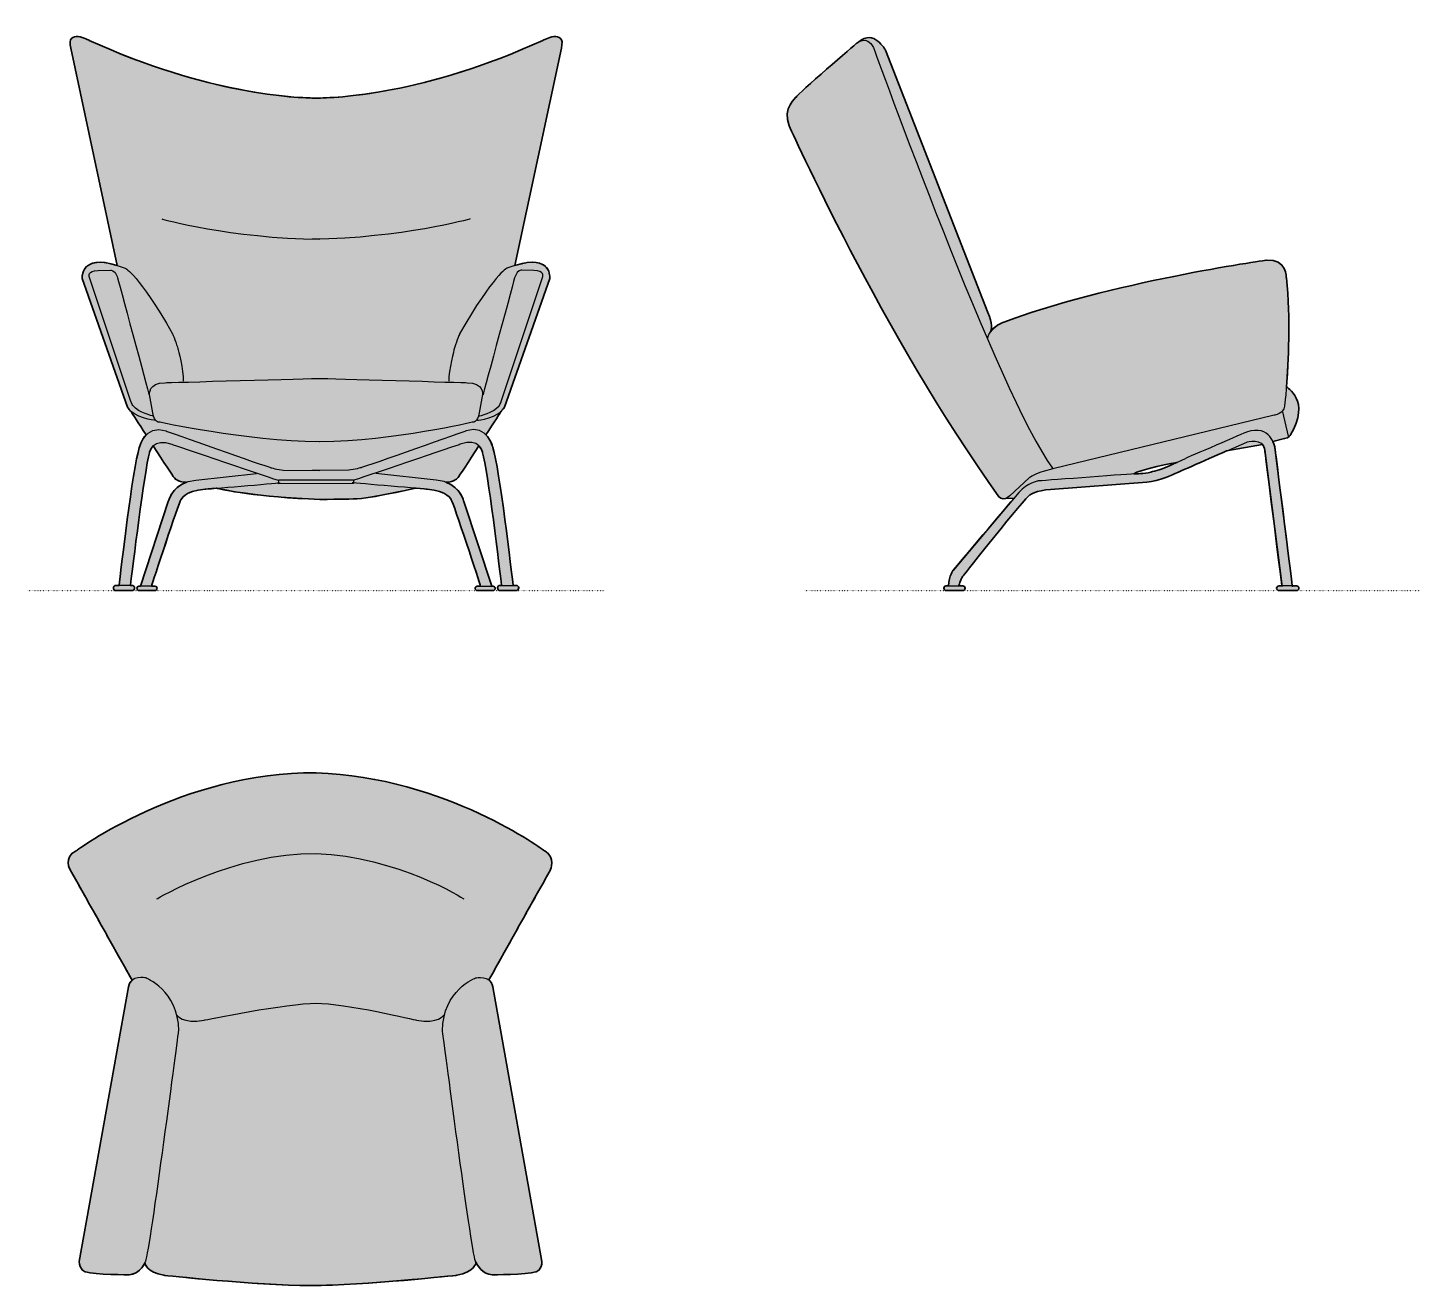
# Model space of a CAD drawing. Header units: millimetres. Extents: x 0 to 2578, y -1288 to 1042.
import ezdxf

# ---------------------------------------------------------------- set-up
doc = ezdxf.new("R2010")
doc.units = ezdxf.units.MM
doc.linetypes.add('Dots', pattern=[1, 0, -1])
doc.layers.add('Blocks', color=7, linetype='Continuous')
doc.layers.add('Blocks$Fill', color=7, linetype='Continuous', true_color=0xffffff)
for name, color, linetype, lineweight, true_color in [('Blocks$Inner', 7, 'Continuous', 25, 0x007f00), ('Blocks$Outline', 7, 'Continuous', 35, 0xff3f3f), ('Groud', 7, 'Dots', 25, 0x243775)]:
    doc.layers.add(name, color=color, linetype=linetype, lineweight=lineweight, true_color=true_color)

# ---------------------------------------------------------------- blocks, each defined once
blk = doc.blocks.new('CH445 Side')
at = {"layer": 'Blocks$Fill', "extrusion": (0, 0, -1)}
h = blk.add_hatch(color=256, dxfattribs=at)
h.paths.add_polyline_path([(103.1, 8.8), (95.5, 8.8), (95.4, 8.8), (95.3, 8.8), (95.1, 8.8), (95, 8.8), (94.9, 8.8), (94.8, 8.7), (94.7, 8.7), (94.6, 8.7), (94.4, 8.7), (94.3, 8.7), (94.2, 8.6), (94.1, 8.6), (94, 8.6), (93.9, 8.5), (93.8, 8.5), (93.7, 8.5), (93.6, 8.4), (93.5, 8.4), (93.4, 8.3), (93.3, 8.3), (93.2, 8.2), (93.1, 8.2), (93, 8.1), (92.9, 8), (92.8, 8), (92.7, 7.9), (92.6, 7.9), (92.5, 7.8), (92.5, 7.7), (92.4, 7.7), (92.3, 7.6), (92.2, 7.5), (92.1, 7.4), (92.1, 7.4), (92, 7.3), (91.9, 7.2), (91.8, 7.1), (91.8, 7), (91.7, 6.9), (91.7, 6.9), (91.6, 6.8), (91.5, 6.7), (91.5, 6.6), (91.4, 6.5), (91.4, 6.4), (91.3, 6.3), (91.3, 6.2), (91.2, 6.1), (91.2, 6), (91.1, 5.9), (91.1, 5.8), (91.1, 5.7), (91, 5.6), (91, 5.5), (91, 5.4), (91, 5.3), (90.9, 5.2), (90.9, 5.1), (90.9, 5), (90.9, 4.8), (90.9, 4.7), (90.9, 4.6), (90.9, 4.5), (90.9, 4.4), (90.9, 4.3), (90.9, 4.2), (90.9, 4.1), (90.9, 3.9), (90.9, 3.8), (90.9, 3.7), (90.9, 3.6), (91, 3.5), (91, 3.4), (91, 3.3), (91, 3.2), (91.1, 3.1), (91.1, 3), (91.1, 2.9), (91.2, 2.8), (91.2, 2.7), (91.3, 2.6), (91.3, 2.5), (91.4, 2.4), (91.4, 2.3), (91.5, 2.2), (91.5, 2.1), (91.6, 2), (91.7, 1.9), (91.7, 1.9), (91.8, 1.8), (91.8, 1.7), (91.9, 1.6), (92, 1.5), (92.1, 1.4), (92.1, 1.4), (92.2, 1.3), (92.3, 1.2), (92.4, 1.1), (92.5, 1.1), (92.5, 1), (92.6, 0.9), (92.7, 0.9), (92.8, 0.8), (92.9, 0.8), (93, 0.7), (93.1, 0.6), (93.2, 0.6), (93.3, 0.5), (93.4, 0.5), (93.5, 0.4), (93.6, 0.4), (93.7, 0.3), (93.8, 0.3), (93.9, 0.3), (94, 0.2), (94.1, 0.2), (94.2, 0.2), (94.3, 0.1), (94.4, 0.1), (94.6, 0.1), (94.7, 0.1), (94.8, 0.1), (94.9, 0), (95, 0), (95.1, 0), (95.3, 0), (95.4, 0), (95.5, 0), (95.5, 0), (127.6, 0), (127.7, 0), (127.8, 0), (127.9, 0), (128.1, 0), (128.2, 0), (128.3, 0.1), (128.4, 0.1), (128.5, 0.1), (128.6, 0.1), (128.7, 0.1), (128.9, 0.2), (129, 0.2), (129.1, 0.2), (129.2, 0.3), (129.3, 0.3), (129.4, 0.3), (129.5, 0.4), (129.6, 0.4), (129.7, 0.5), (129.8, 0.5), (129.9, 0.6), (130, 0.6), (130.1, 0.7), (130.2, 0.8), (130.3, 0.8), (130.4, 0.9), (130.4, 0.9), (130.5, 1), (130.6, 1.1), (130.7, 1.1), (130.8, 1.2), (130.9, 1.3), (130.9, 1.4), (131, 1.4), (131.1, 1.5), (131.2, 1.6), (131.2, 1.7), (131.3, 1.8), (131.4, 1.9), (131.4, 1.9), (131.5, 2), (131.5, 2.1), (131.6, 2.2), (131.7, 2.3), (131.7, 2.4), (131.8, 2.5), (131.8, 2.6), (131.9, 2.7), (131.9, 2.8), (131.9, 2.9), (132, 3), (132, 3.1), (132, 3.2), (132.1, 3.3), (132.1, 3.4), (132.1, 3.5), (132.1, 3.6), (132.2, 3.7), (132.2, 3.8), (132.2, 3.9), (132.2, 4.1), (132.2, 4.2), (132.2, 4.3), (132.2, 4.4), (132.2, 4.5), (132.2, 4.6), (132.2, 4.7), (132.2, 4.8), (132.2, 5), (132.2, 5.1), (132.1, 5.2), (132.1, 5.3), (132.1, 5.4), (132.1, 5.5), (132, 5.6), (132, 5.7), (132, 5.8), (131.9, 5.9), (131.9, 6), (131.9, 6.1), (131.8, 6.2), (131.8, 6.3), (131.7, 6.4), (131.7, 6.5), (131.6, 6.6), (131.5, 6.7), (131.5, 6.8), (131.4, 6.9), (131.4, 6.9), (131.3, 7), (131.2, 7.1), (131.2, 7.2), (131.1, 7.3), (131, 7.4), (130.9, 7.4), (130.9, 7.5), (130.8, 7.6), (130.7, 7.7), (130.6, 7.7), (130.5, 7.8), (130.4, 7.9), (130.4, 7.9), (130.3, 8), (130.2, 8), (130.1, 8.1), (130, 8.2), (129.9, 8.2), (129.8, 8.3), (129.7, 8.3), (129.6, 8.4), (129.5, 8.4), (129.4, 8.5), (129.3, 8.5), (129.2, 8.5), (129.1, 8.6), (129, 8.6), (128.9, 8.6), (128.7, 8.7), (128.6, 8.7), (128.5, 8.7), (128.4, 8.7), (128.3, 8.7), (128.2, 8.8), (128.1, 8.8), (127.9, 8.8), (127.8, 8.8), (127.7, 8.8), (127.6, 8.8), (127.6, 8.8), (122.4, 8.8), (154.1, 259.9), (154.2, 260.8), (154.4, 261.6), (154.6, 262.4), (154.8, 263.2), (155, 264), (155.2, 264.8), (155.4, 265.1), (155.5, 265.5), (155.6, 265.8), (155.8, 266.2), (155.9, 266.5), (156.1, 266.8), (156.2, 267.2), (156.4, 267.5), (156.6, 267.8), (156.7, 268.1), (156.9, 268.4), (157.1, 268.7), (157.3, 269), (157.4, 269.2), (157.6, 269.5), (157.8, 269.8), (158, 270), (158.2, 270.3), (158.4, 270.5), (158.6, 270.8), (224.7, 258.8), (288.6, 230.6), (312.9, 219.9), (320, 216.8), (321.9, 216), (322.4, 215.7), (322.5, 215.7), (322.5, 215.7), (322.5, 215.7), (322.5, 215.7), (322.5, 215.7), (322.5, 215.7), (322.5, 215.7), (322.6, 215.6), (322.8, 215.5), (323.7, 215.1), (327.1, 213.6), (332.2, 211.5), (338.8, 209), (342.6, 207.7), (346.5, 206.4), (350.6, 205.2), (354.9, 204), (359.2, 203), (361.4, 202.5), (363.6, 202.1), (365.8, 201.7), (368, 201.4), (370.1, 201.1), (372.3, 200.9), (550.9, 187.5), (555.7, 187), (560.2, 186.4), (562.3, 186.1), (564.3, 185.7), (566.2, 185.4), (568.1, 185), (569.9, 184.6), (571.5, 184.2), (573.1, 183.7), (574.6, 183.3), (576.1, 182.8), (577.4, 182.4), (578.7, 182), (579.9, 181.5), (581, 181.1), (582, 180.7), (583, 180.3), (583.9, 179.9), (584.7, 179.5), (585.4, 179.1), (586.6, 178.5), (587.6, 177.9), (588.3, 177.5), (588.7, 177.3), (588.8, 177.2), (588.9, 177.1), (589, 177), (589.1, 177), (589.3, 176.9), (589.4, 176.8), (589.6, 176.6), (589.7, 176.5), (589.9, 176.4), (590.3, 176.1), (590.7, 175.7), (591.6, 174.8), (592.7, 173.8), (593.9, 172.5), (596.6, 169.6), (603.4, 161.9), (611.7, 152.2), (711.4, 28.7), (711.6, 28.5), (711.9, 28.2), (712.1, 28), (712.4, 27.7), (712.6, 27.4), (712.8, 27.1), (713.3, 26.5), (713.7, 25.9), (714.1, 25.2), (714.6, 24.6), (715, 23.9), (715.3, 23.2), (715.7, 22.5), (716.1, 21.8), (716.4, 21), (717, 19.6), (717.6, 18.1), (718.2, 16.7), (718.7, 15.3), (719.1, 13.9), (719.5, 12.7), (720.1, 10.5), (720.5, 8.8), (713.4, 8.8), (713.4, 8.8), (713.3, 8.8), (713.2, 8.8), (713.1, 8.8), (713, 8.8), (712.9, 8.8), (712.8, 8.7), (712.7, 8.7), (712.6, 8.7), (712.5, 8.7), (712.3, 8.7), (712.2, 8.6), (712.1, 8.6), (712, 8.6), (711.9, 8.5), (711.8, 8.5), (711.7, 8.5), (711.6, 8.4), (711.5, 8.4), (711.4, 8.3), (711.3, 8.3), (711.3, 8.2), (711.2, 8.2), (711.1, 8.1), (711, 8), (710.9, 8), (710.8, 7.9), (710.7, 7.9), (710.6, 7.8), (710.6, 7.7), (710.5, 7.7), (710.4, 7.6), (710.3, 7.5), (710.3, 7.4), (710.2, 7.4), (710.1, 7.3), (710, 7.2), (710, 7.1), (709.9, 7), (709.9, 6.9), (709.8, 6.9), (709.7, 6.8), (709.7, 6.7), (709.6, 6.6), (709.6, 6.5), (709.5, 6.4), (709.5, 6.3), (709.4, 6.2), (709.4, 6.1), (709.3, 6), (709.3, 5.9), (709.3, 5.8), (709.2, 5.7), (709.2, 5.6), (709.2, 5.5), (709.2, 5.4), (709.1, 5.3), (709.1, 5.2), (709.1, 5.1), (709.1, 5), (709.1, 4.8), (709.1, 4.7), (709, 4.6), (709, 4.5), (709, 4.4), (709, 4.3), (709, 4.2), (709.1, 4.1), (709.1, 3.9), (709.1, 3.8), (709.1, 3.7), (709.1, 3.6), (709.1, 3.5), (709.2, 3.4), (709.2, 3.3), (709.2, 3.2), (709.2, 3.1), (709.3, 3), (709.3, 2.9), (709.3, 2.8), (709.4, 2.7), (709.4, 2.6), (709.5, 2.5), (709.5, 2.4), (709.6, 2.3), (709.6, 2.2), (709.7, 2.1), (709.7, 2), (709.8, 1.9), (709.9, 1.9), (709.9, 1.8), (710, 1.7), (710, 1.6), (710.1, 1.5), (710.2, 1.4), (710.3, 1.4), (710.3, 1.3), (710.4, 1.2), (710.5, 1.1), (710.6, 1.1), (710.6, 1), (710.7, 0.9), (710.8, 0.9), (710.9, 0.8), (711, 0.8), (711.1, 0.7), (711.2, 0.6), (711.3, 0.6), (711.3, 0.5), (711.4, 0.5), (711.5, 0.4), (711.6, 0.4), (711.7, 0.3), (711.8, 0.3), (711.9, 0.3), (712, 0.2), (712.1, 0.2), (712.2, 0.2), (712.3, 0.1), (712.5, 0.1), (712.6, 0.1), (712.7, 0.1), (712.8, 0.1), (712.9, 0), (713, 0), (713.1, 0), (713.2, 0), (713.3, 0), (713.4, 0), (713.4, 0), (743.9, 0), (744.1, 0), (744.2, 0), (744.3, 0), (744.4, 0), (744.5, 0), (744.6, 0.1), (744.7, 0.1), (744.8, 0.1), (744.9, 0.1), (745, 0.1), (745.1, 0.2), (745.3, 0.2), (745.4, 0.2), (745.5, 0.3), (745.6, 0.3), (745.7, 0.3), (745.8, 0.4), (745.9, 0.4), (745.9, 0.5), (746, 0.5), (746.1, 0.6), (746.2, 0.6), (746.3, 0.7), (746.4, 0.8), (746.5, 0.8), (746.6, 0.9), (746.7, 0.9), (746.7, 1), (746.8, 1.1), (746.9, 1.1), (747, 1.2), (747.1, 1.3), (747.1, 1.4), (747.2, 1.4), (747.3, 1.5), (747.3, 1.6), (747.4, 1.7), (747.5, 1.8), (747.5, 1.9), (747.6, 1.9), (747.7, 2), (747.7, 2.1), (747.8, 2.2), (747.8, 2.3), (747.9, 2.4), (747.9, 2.5), (748, 2.6), (748, 2.7), (748, 2.8), (748.1, 2.9), (748.1, 3), (748.1, 3.1), (748.2, 3.2), (748.2, 3.3), (748.2, 3.4), (748.3, 3.5), (748.3, 3.6), (748.3, 3.7), (748.3, 3.8), (748.3, 3.9), (748.3, 4.1), (748.3, 4.2), (748.3, 4.3), (748.3, 4.4), (748.3, 4.5), (748.3, 4.6), (748.3, 4.7), (748.3, 4.8), (748.3, 5), (748.3, 5.1), (748.3, 5.2), (748.3, 5.3), (748.2, 5.4), (748.2, 5.5), (748.2, 5.6), (748.1, 5.7), (748.1, 5.8), (748.1, 5.9), (748, 6), (748, 6.1), (748, 6.2), (747.9, 6.3), (747.9, 6.4), (747.8, 6.5), (747.8, 6.6), (747.7, 6.7), (747.7, 6.8), (747.6, 6.9), (747.5, 6.9), (747.5, 7), (747.4, 7.1), (747.3, 7.2), (747.3, 7.3), (747.2, 7.4), (747.1, 7.4), (747.1, 7.5), (747, 7.6), (746.9, 7.7), (746.8, 7.7), (746.7, 7.8), (746.7, 7.9), (746.6, 7.9), (746.5, 8), (746.4, 8), (746.3, 8.1), (746.2, 8.2), (746.1, 8.2), (746, 8.3), (745.9, 8.3), (745.9, 8.4), (745.8, 8.4), (745.7, 8.5), (745.6, 8.5), (745.5, 8.5), (745.4, 8.6), (745.3, 8.6), (745.1, 8.6), (745, 8.7), (744.9, 8.7), (744.8, 8.7), (744.7, 8.7), (744.6, 8.7), (744.5, 8.8), (744.4, 8.8), (744.3, 8.8), (744.2, 8.8), (744.1, 8.8), (743.9, 8.8), (743.9, 8.8), (739.5, 8.8), (739.4, 10.6), (739.3, 12.4), (739.1, 14.1), (738.9, 15.8), (738.6, 17.3), (738.4, 18.9), (738.1, 20.3), (737.8, 21.7), (737.5, 23), (737.1, 24.3), (736.8, 25.5), (736.4, 26.7), (736.1, 27.7), (735.7, 28.8), (735.4, 29.7), (735, 30.7), (734.6, 31.5), (734.3, 32.3), (734, 33), (733.6, 33.7), (733.3, 34.3), (733, 34.9), (732.7, 35.4), (732.5, 35.9), (732.2, 36.3), (732, 36.6), (731.6, 37.1), (731.4, 37.4), (731.3, 37.5), (731.3, 37.5), (618.2, 171.4), (633.4, 170.6), (633.8, 170.5), (634.1, 170.4), (634.5, 170.3), (634.8, 170.2), (635.2, 170.2), (635.5, 170.1), (635.8, 170.1), (636.2, 170), (636.5, 170), (636.8, 170), (637.1, 169.9), (637.4, 169.9), (637.7, 169.9), (638, 170), (638.3, 170), (638.6, 170), (638.9, 170), (639.2, 170.1), (639.5, 170.1), (639.8, 170.2), (640, 170.2), (640.3, 170.3), (640.6, 170.4), (640.8, 170.4), (641.1, 170.5), (641.3, 170.6), (641.6, 170.7), (641.8, 170.8), (642, 170.9), (642.3, 171), (642.5, 171.1), (642.7, 171.2), (643.1, 171.4), (643.5, 171.6), (643.9, 171.8), (644.2, 172), (644.5, 172.2), (644.8, 172.4), (645.1, 172.6), (645.3, 172.8), (645.5, 173), (645.7, 173.1), (645.9, 173.3), (646, 173.4), (646.2, 173.6), (646.3, 173.6), (686.2, 231.1), (724.9, 289.9), (762.3, 349.2), (798, 408.4), (864, 523.7), (921.4, 630.4), (968.7, 722.9), (1026.8, 843.4), (1034.6, 860.6), (1035.2, 862.1), (1035.7, 863.7), (1036.2, 865.2), (1036.6, 866.7), (1037, 868.1), (1037.3, 869.6), (1037.5, 871), (1037.8, 872.5), (1037.9, 873.8), (1038.1, 875.2), (1038.2, 876.6), (1038.2, 877.9), (1038.2, 879.2), (1038.2, 880.5), (1038.1, 881.8), (1038, 883), (1037.9, 884.2), (1037.8, 885.4), (1037.6, 886.6), (1037.3, 887.8), (1037.1, 888.9), (1036.8, 890), (1036.5, 891.1), (1036.2, 892.1), (1035.9, 893.2), (1035.5, 894.2), (1035.1, 895.2), (1034.7, 896.2), (1034.3, 897.1), (1033.9, 898), (1033.5, 898.9), (1033, 899.8), (1032.5, 900.6), (1032.1, 901.5), (1031.6, 902.3), (1031.1, 903), (1030.6, 903.8), (1030.2, 904.5), (1029.2, 905.9), (1028.2, 907.1), (1027.3, 908.3), (1026.4, 909.4), (1025.5, 910.3), (1024.7, 911.1), (1024, 911.9), (1023.4, 912.5), (1022.8, 913), (1022.3, 913.4), (1022, 913.7), (1021.7, 913.9), (1021.7, 914), (1021.6, 914.1), (1021.6, 914.2), (1021.5, 914.3), (1021.5, 914.4), (1021.4, 914.5), (1021.3, 914.6), (1021.2, 914.7), (1021, 915), (1020.8, 915.3), (1020.2, 915.9), (1019.4, 916.7), (1018.5, 917.6), (1016.4, 919.7), (1003.6, 931.7), (910.3, 1013.1), (910.3, 1013.1), (910.2, 1013.2), (909.9, 1013.4), (909.5, 1013.7), (909, 1014.1), (908.3, 1014.6), (907.5, 1015.1), (907.1, 1015.4), (906.6, 1015.7), (906.1, 1016), (905.6, 1016.3), (904.9, 1016.9), (904.3, 1017.4), (903.6, 1017.9), (903, 1018.4), (902.4, 1018.9), (901.7, 1019.3), (901.1, 1019.7), (900.5, 1020.2), (899.8, 1020.5), (899.2, 1020.9), (898.6, 1021.2), (898, 1021.6), (897.4, 1021.9), (896.7, 1022.1), (896.1, 1022.4), (895.5, 1022.6), (894.9, 1022.9), (894.3, 1023.1), (893.7, 1023.2), (893.1, 1023.4), (892.5, 1023.6), (891.9, 1023.7), (891.4, 1023.8), (890.8, 1023.9), (890.2, 1024), (889.6, 1024.1), (889, 1024.1), (888.5, 1024.2), (887.9, 1024.2), (887.3, 1024.2), (886.8, 1024.2), (886.2, 1024.2), (885.7, 1024.1), (885.1, 1024.1), (884.6, 1024), (884, 1023.9), (883.5, 1023.8), (883, 1023.7), (882.4, 1023.6), (881.9, 1023.5), (881.4, 1023.4), (880.9, 1023.2), (880.4, 1023), (879.8, 1022.9), (879.3, 1022.7), (878.8, 1022.5), (878.3, 1022.3), (877.9, 1022.1), (877.4, 1021.9), (876.9, 1021.6), (876.4, 1021.4), (875.9, 1021.2), (875, 1020.6), (874.1, 1020.1), (873.2, 1019.5), (872.3, 1018.9), (871.4, 1018.3), (870.6, 1017.7), (869.8, 1017), (869, 1016.3), (868.2, 1015.6), (867.4, 1014.9), (866.7, 1014.2), (866, 1013.5), (865.3, 1012.8), (864.6, 1012.1), (863.3, 1010.7), (862.2, 1009.3), (861.1, 1007.9), (860.1, 1006.6), (859.2, 1005.4), (858.5, 1004.3), (857.8, 1003.3), (857.3, 1002.4), (856.5, 1001.2), (856.3, 1000.8), (856.3, 1000.7), (666.8, 515), (665.9, 513.2), (665.2, 511.4), (664.4, 509.6), (663.8, 507.9), (663.2, 506.2), (662.7, 504.6), (662.2, 503), (661.8, 501.5), (661.5, 500), (661.1, 498.6), (660.9, 497.2), (660.7, 495.8), (660.5, 494.5), (660.4, 493.3), (660.3, 492.1), (660.2, 490.9), (660.2, 489.8), (660.2, 488.8), (660.2, 487.8), (660.3, 486.8), (660.4, 485.9), (660.5, 485), (660.6, 484.2), (660.7, 483.4), (660.9, 482.7), (661, 482), (661.2, 481.4), (661.3, 480.8), (661.5, 480.3), (661.7, 479.8), (661.8, 479.4), (662, 479), (661.2, 480), (660.4, 481.1), (659.6, 482), (658.8, 483), (658, 483.9), (657.2, 484.8), (656.4, 485.6), (655.5, 486.4), (654.7, 487.1), (653.9, 487.8), (653.1, 488.5), (652.2, 489.2), (651.4, 489.8), (650.6, 490.3), (649.9, 490.9), (649.1, 491.4), (647.7, 492.3), (646.4, 493), (645.2, 493.7), (644.2, 494.2), (643.3, 494.6), (642.7, 494.9), (642.2, 495.1), (642.2, 495.1), (623.4, 502.1), (604.2, 508.9), (564.5, 521.8), (523.7, 534), (482.3, 545.3), (400.2, 565.3), (322.8, 581.8), (254.6, 594.9), (154.5, 611.4), (151.2, 611.8), (149.4, 611.9), (147.7, 612), (146.1, 612), (144.5, 612), (142.9, 611.9), (142.2, 611.8), (141.5, 611.7), (140.7, 611.6), (140, 611.5), (139.3, 611.4), (138.6, 611.3), (138, 611.1), (137.3, 611), (136.7, 610.8), (136, 610.7), (135.4, 610.5), (134.8, 610.3), (134.2, 610.1), (133.6, 609.9), (133, 609.7), (132.5, 609.5), (131.9, 609.2), (131.4, 609), (130.8, 608.7), (130.3, 608.5), (129.8, 608.2), (129.3, 607.9), (128.8, 607.7), (128.4, 607.4), (127.9, 607.1), (127.4, 606.8), (127, 606.5), (126.5, 606.2), (126.1, 605.8), (125.7, 605.5), (125.3, 605.2), (124.9, 604.9), (124.5, 604.5), (124.1, 604.2), (123.8, 603.8), (123.4, 603.5), (123.1, 603.1), (122.7, 602.7), (122.4, 602.4), (122.1, 602), (121.8, 601.6), (121.5, 601.2), (120.9, 600.5), (120.3, 599.7), (119.8, 598.9), (119.3, 598.1), (118.8, 597.3), (118.4, 596.5), (118, 595.7), (117.6, 594.9), (117.3, 594.1), (116.9, 593.3), (116.6, 592.5), (116.4, 591.7), (116.1, 590.9), (115.9, 590.2), (115.6, 589.4), (115.4, 588.6), (115.3, 587.9), (115.1, 587.2), (114.8, 585.8), (114.6, 584.5), (114.5, 583.3), (114.4, 582.3), (114.3, 581.3), (114.2, 580.5), (114.2, 579.9), (114.2, 579.4), (114.2, 579), (114.2, 579), (112.8, 564.8), (111.7, 550.5), (110.2, 522), (109.6, 494), (109.7, 466.8), (110.3, 441.1), (111.4, 417.3), (114.1, 377.3), (114, 377.3), (113.6, 377), (113, 376.7), (112.2, 376.1), (111.3, 375.4), (110.1, 374.6), (108.9, 373.5), (108.2, 373), (107.5, 372.3), (106.8, 371.7), (106.1, 371), (105.4, 370.2), (104.6, 369.5), (103.9, 368.6), (103.1, 367.8), (102.3, 366.8), (101.6, 365.9), (100.8, 364.9), (100.1, 363.8), (99.3, 362.7), (98.6, 361.6), (97.9, 360.4), (97.2, 359.2), (96.5, 357.9), (95.9, 356.6), (95.3, 355.2), (94.7, 353.8), (94.1, 352.3), (93.6, 350.8), (93.1, 349.3), (92.7, 347.7), (92.3, 346), (92, 344.3), (91.7, 342.6), (91.5, 340.8), (91.3, 338.9), (91.2, 337), (91.2, 335.1), (91.2, 333.1), (91.3, 331.1), (91.4, 329), (91.7, 326.8), (92, 324.6), (92.4, 322.4), (92.9, 320.1), (93.5, 317.7), (94.1, 315.3), (94.9, 312.8), (95.7, 310.3), (96.7, 307.8), (97.8, 305.2), (98.9, 302.5), (100.2, 299.8), (101.6, 297), (103.1, 294.2), (104.7, 291.3), (106.4, 288.3), (106.4, 288.3), (106.5, 288.3), (106.6, 288.1), (106.7, 288), (106.8, 287.8), (106.9, 287.7), (107.1, 287.5), (107.2, 287.3), (107.4, 287), (107.6, 286.8), (107.8, 286.6), (108.1, 286.3), (108.4, 286), (108.7, 285.8), (109, 285.5), (109.3, 285.2), (109.7, 284.9), (110.1, 284.6), (110.5, 284.3), (110.9, 284), (111.4, 283.7), (111.9, 283.5), (112.4, 283.2), (112.9, 282.9), (113.5, 282.7), (114.1, 282.4), (114.7, 282.2), (115.3, 282), (115.7, 281.9), (116, 281.8), (116.4, 281.7), (116.7, 281.6), (117.1, 281.5), (117.4, 281.4), (117.4, 281.4), (138.9, 275.8), (138.4, 274.7), (138, 273.7), (137.6, 272.6), (137.2, 271.7), (136.9, 270.7), (136.6, 269.9), (136.1, 268.3), (135.7, 267), (135.5, 266), (135.4, 265.4), (135.3, 265.1), (135.3, 265.1)], flags=0)
h.paths.add_polyline_path([(396.3, 216.2), (394.2, 216.2), (391.5, 216.2), (388, 216.3), (384.1, 216.6), (379.7, 217), (377.4, 217.2), (375, 217.6), (372.5, 218), (370, 218.4), (367.4, 218.9), (364.9, 219.5), (364.9, 219.5), (361.8, 220.3), (354.1, 222.4), (349.3, 223.8), (344.4, 225.5), (341.9, 226.4), (339.5, 227.3), (337.1, 228.3), (336, 228.8), (335, 229.3), (335, 229.3), (316.8, 237.4), (316.9, 237.4), (316.9, 237.4), (316.9, 237.4), (317.1, 237.4), (317.7, 237.3), (320, 236.8), (328.4, 235.1), (354.2, 229.6), (368.4, 226.1), (375, 224.4), (381.2, 222.6), (384, 221.7), (386.6, 220.9), (388.9, 220), (390, 219.6), (391, 219.2), (392, 218.8), (392.8, 218.4), (393.6, 218), (394, 217.8), (394.3, 217.7), (394.7, 217.5), (395, 217.3), (395.2, 217.1), (395.4, 217), (395.5, 216.9), (395.6, 216.8), (395.7, 216.7), (395.8, 216.6), (395.9, 216.6), (396, 216.5), (396.1, 216.4), (396.2, 216.3)], flags=0)
at = {"layer": 'Blocks$Inner'}
for points in [[(-121.3, 330.8), (-110.7, 285.7)], [(-158.6, 270.8), (-224.7, 258.8)], [(-633.4, 170.6), (-618.2, 171.4)]]:
    blk.add_lwpolyline(points, dxfattribs=at)
for points, knots in [([(-666.8, 515), (-666.8, 515), (-856.3, 1000.8), (-856.3, 1000.8), (-856.3, 1000.8), (-878, 1040.7), (-905.6, 1016.3)], [1, 1, 1, 1, 2, 2, 2, 3, 3, 3, 3]), ([(-667.4, 466.9), (-662.1, 487.5), (-642.2, 495.1), (-642.2, 495.1), (-445.1, 570.8), (-151.2, 611.8), (-151.2, 611.8), (-113, 614.8), (-114.2, 579), (-114.2, 579), (-101.9, 466.4), (-117.7, 341.4), (-117.7, 341.4), (-119.5, 326.7), (-136.5, 325), (-136.5, 325), (-136.5, 325), (-546.6, 225.3), (-546.6, 225.3), (-546.6, 225.3), (-564.1, 220.6), (-564.1, 220.6), (-576.5, 218.2), (-590.5, 208.8), (-590.5, 208.8), (-590.5, 208.8), (-626.3, 175.4), (-626.3, 175.4), (-637.5, 164.3), (-646.3, 173.6), (-646.3, 173.6), (-862.2, 475.7), (-1034.6, 860.6), (-1034.6, 860.6), (-1047.5, 894), (-1021.7, 913.9), (-1021.7, 913.9), (-1019.9, 919.2), (-910.3, 1013.1), (-910.3, 1013.1), (-910.3, 1013.1), (-890.9, 1030.7), (-878.6, 1006), (-878.6, 1006), (-645.7, 359.6), (-547.1, 227)], [0, 0, 0, 0, 1, 1, 1, 2, 2, 2, 3, 3, 3, 4, 4, 4, 5, 5, 5, 6, 6, 6, 7, 7, 7, 8, 8, 8, 9, 9, 9, 10, 10, 10, 11, 11, 11, 12, 12, 12, 13, 13, 13, 14, 14, 14, 15, 15, 15, 15]), ([(-322.5, 215.7), (-322.5, 215.7), (-187.5, 275.1), (-187.5, 275.1), (-187.5, 275.1), (-157.6, 285.1), (-154.1, 259.9)], [0, 0, 0, 0, 1, 1, 1, 2, 2, 2, 2]), ([(-102.9, 6.7), (-102.9, 6.7), (-135.3, 265.1), (-135.3, 265.1), (-135.3, 265.1), (-143, 309.1), (-188.1, 293.3)], [0, 0, 0, 0, 1, 1, 1, 2, 2, 2, 2]), ([(-396.3, 216.2), (-391.9, 216.1), (-378.6, 216.1), (-364.9, 219.5), (-364.9, 219.5), (-346.1, 223.9), (-335, 229.3), (-335, 229.3), (-300.8, 244.7), (-300.8, 244.7)], [0.180843, 0.180843, 0.180843, 0.180843, 1, 1, 1, 2, 2, 2, 3, 3, 3, 3]), ([(-396.3, 216.2), (-417.2, 214.7), (-574.1, 203), (-574.1, 203), (-574.1, 203), (-593.5, 199.4), (-609.3, 181.8)], [0.066743, 0.066743, 0.066743, 0.066743, 1, 1, 1, 2, 2, 2, 2]), ([(-609.3, 181.8), (-609.3, 181.8), (-731.3, 37.5), (-731.3, 37.5), (-731.3, 37.5), (-738.4, 28.7), (-739.5, 8.8)], [2, 2, 2, 2, 3, 3, 3, 4, 4, 4, 4]), ([(-720.5, 8.8), (-719.7, 12.4), (-716.7, 23.4), (-711.4, 28.7), (-711.4, 28.7), (-597.6, 173.1), (-588.8, 177.2), (-588.8, 177.2), (-577.6, 185.4), (-550.9, 187.5), (-550.9, 187.5), (-372.3, 200.9), (-372.3, 200.9)], [0.171134, 0.171134, 0.171134, 0.171134, 1, 1, 1, 2, 2, 2, 3, 3, 3, 4, 4, 4, 4]), ([(-748.3, 4.4), (-748.3, 2), (-746.4, 0), (-743.9, 0), (-743.9, 0), (-713.4, 0), (-713.4, 0), (-711, 0), (-709, 2), (-709, 4.4), (-709, 6.8), (-711, 8.8), (-713.4, 8.8), (-713.4, 8.8), (-743.9, 8.8), (-743.9, 8.8), (-746.4, 8.8), (-748.3, 6.8), (-748.3, 4.4)], [0, 0, 0, 0, 1.333333, 1.333333, 1.333333, 2.666667, 2.666667, 2.666667, 4, 4, 4, 5.333333, 5.333333, 5.333333, 6.666667, 6.666667, 6.666667, 8, 8, 8, 8]), ([(-95.5, 0), (-92.9, 0), (-90.9, 2), (-90.9, 4.4), (-90.9, 6.8), (-92.9, 8.8), (-95.5, 8.8)], [2.666667, 2.666667, 2.666667, 2.666667, 4, 4, 4, 5.333333, 5.333333, 5.333333, 5.333333])]:
    blk.add_open_spline(points, degree=3, knots=knots, dxfattribs=at)
for points in [[(-662.6, 477.7), (-662.6, 477.7), (-655.1, 490.4), (-666.8, 515)], [(-114.1, 377.3), (-114.1, 377.3), (-68, 351.7), (-106.4, 288.3)], [(-188.1, 293.3), (-188.1, 293.3), (-300.2, 245.2), (-300.8, 244.7)], [(-106.4, 288.3), (-106.4, 288.3), (-109.5, 283), (-117.4, 281.4)], [(-154.1, 259.9), (-154.1, 259.9), (-122.2, 7.3), (-122.2, 7.3)], [(-117.4, 281.4), (-117.4, 281.4), (-138.9, 275.8), (-138.9, 275.8)], [(-316.8, 237.4), (-316.8, 237.4), (-389.9, 223.5), (-396.3, 216.2)], [(-397.8, 216.3), (-397.8, 216.3), (-397.8, 216.3), (-397.8, 216.3)], [(-322.5, 215.7), (-322.5, 215.7), (-349.5, 202.9), (-372.3, 200.9)], [(-720.8, 7.6), (-720.8, 7.6), (-720.8, 7.6), (-720.8, 7.6)], [(-127.6, 8.8), (-130.1, 8.8), (-132.2, 6.8), (-132.2, 4.4)], [(-132.2, 4.4), (-132.2, 2), (-130.1, 0), (-127.6, 0)], [(-95.5, 8.8), (-95.5, 8.8), (-127.6, 8.8), (-127.6, 8.8)], [(-127.6, 0), (-127.6, 0), (-95.5, 0), (-95.5, 0)]]:
    blk.add_open_spline(points, degree=3, dxfattribs=at)
at = {"layer": 'Blocks$Outline'}
for points in [[(-158.6, 270.8), (-224.7, 258.8)], [(-618.2, 171.4), (-633.4, 170.6)]]:
    blk.add_lwpolyline(points, dxfattribs=at)
for points, knots in [([(-905.6, 1016.3), (-878, 1040.7), (-856.3, 1000.8), (-856.3, 1000.8), (-856.3, 1000.8), (-666.8, 515), (-666.8, 515), (-657.3, 495), (-660.4, 482.8), (-662, 479)], [-3, -3, -3, -3, -2, -2, -2, -1, -1, -1, -0.186119, -0.186119, -0.186119, -0.186119]), ([(-633.4, 170.6), (-641, 168), (-646.3, 173.6), (-646.3, 173.6), (-862.2, 475.7), (-1034.6, 860.6), (-1034.6, 860.6), (-1047.5, 894), (-1021.7, 913.9), (-1021.7, 913.9), (-1019.9, 919.2), (-910.3, 1013.1), (-910.3, 1013.1), (-910.3, 1013.1), (-908.4, 1014.7), (-905.6, 1016.3)], [9.225582, 9.225582, 9.225582, 9.225582, 10, 10, 10, 11, 11, 11, 12, 12, 12, 13, 13, 13, 13.306364, 13.306364, 13.306364, 13.306364]), ([(-662, 479), (-654.1, 490.5), (-642.2, 495.1), (-642.2, 495.1), (-445.1, 570.8), (-151.2, 611.8), (-151.2, 611.8), (-113, 614.8), (-114.2, 579), (-114.2, 579), (-106, 503.5), (-110.3, 422.6), (-114.1, 377.3)], [0.226475, 0.226475, 0.226475, 0.226475, 1, 1, 1, 2, 2, 2, 3, 3, 3, 3.669788, 3.669788, 3.669788, 3.669788]), ([(-114.1, 377.3), (-114.1, 377.3), (-68, 351.7), (-106.4, 288.3), (-106.4, 288.3), (-109.5, 283), (-117.4, 281.4), (-117.4, 281.4), (-138.9, 275.8), (-138.9, 275.8)], [0, 0, 0, 0, 1, 1, 1, 2, 2, 2, 3, 3, 3, 3]), ([(-122.4, 8.8), (-125, 29.4), (-154.1, 259.9), (-154.1, 259.9), (-154.8, 264.7), (-156.4, 268.2), (-158.6, 270.8)], [-2.955342, -2.955342, -2.955342, -2.955342, -2, -2, -2, -1.80911, -1.80911, -1.80911, -1.80911]), ([(-138.9, 275.8), (-136.2, 269.9), (-135.3, 265.1), (-135.3, 265.1), (-135.3, 265.1), (-106.2, 33.1), (-103.1, 8.8)], [-1.329998, -1.329998, -1.329998, -1.329998, -1, -1, -1, -0.052394, -0.052394, -0.052394, -0.052394]), ([(-396.3, 216.2), (-391.9, 216.1), (-378.6, 216.1), (-364.9, 219.5), (-364.9, 219.5), (-346.1, 223.9), (-335, 229.3), (-335, 229.3), (-325.7, 233.4), (-316.8, 237.4)], [0.180843, 0.180843, 0.180843, 0.180843, 1, 1, 1, 2, 2, 2, 2.520225, 2.520225, 2.520225, 2.520225]), ([(-372.3, 200.9), (-372.3, 200.9), (-550.9, 187.5), (-550.9, 187.5), (-577.6, 185.4), (-588.8, 177.2), (-588.8, 177.2), (-597.6, 173.1), (-711.4, 28.7), (-711.4, 28.7), (-716.7, 23.4), (-719.7, 12.4), (-720.5, 8.8)], [-4, -4, -4, -4, -3, -3, -3, -2, -2, -2, -1, -1, -1, -0.171134, -0.171134, -0.171134, -0.171134]), ([(-739.5, 8.8), (-738.4, 28.7), (-731.3, 37.5), (-731.3, 37.5), (-731.3, 37.5), (-646.3, 138.2), (-618.2, 171.4)], [-4, -4, -4, -4, -3, -3, -3, -2.16502, -2.16502, -2.16502, -2.16502]), ([(-720.5, 8.8), (-716.4, 8.8), (-713.4, 8.8), (-713.4, 8.8), (-711, 8.8), (-709, 6.8), (-709, 4.4), (-709, 2), (-711, 0), (-713.4, 0), (-713.4, 0), (-743.9, 0), (-743.9, 0), (-746.4, 0), (-748.3, 2), (-748.3, 4.4)], [-5.749877, -5.749877, -5.749877, -5.749877, -5.333333, -5.333333, -5.333333, -4, -4, -4, -2.666667, -2.666667, -2.666667, -1.333333, -1.333333, -1.333333, 0, 0, 0, 0]), ([(-748.3, 4.4), (-748.3, 6.8), (-746.4, 8.8), (-743.9, 8.8), (-743.9, 8.8), (-742.2, 8.8), (-739.5, 8.8)], [-8, -8, -8, -8, -6.666667, -6.666667, -6.666667, -6.347777, -6.347777, -6.347777, -6.347777]), ([(-103.1, 8.8), (-98.7, 8.8), (-95.5, 8.8), (-95.5, 8.8), (-92.9, 8.8), (-90.9, 6.8), (-90.9, 4.4), (-90.9, 2), (-92.9, 0), (-95.5, 0), (-95.5, 0), (-127.6, 0), (-127.6, 0), (-130.1, 0), (-132.2, 2), (-132.2, 4.4)], [-5.75667, -5.75667, -5.75667, -5.75667, -5.333333, -5.333333, -5.333333, -4, -4, -4, -2.666667, -2.666667, -2.666667, -1.333333, -1.333333, -1.333333, 0, 0, 0, 0]), ([(-132.2, 4.4), (-132.2, 6.8), (-130.1, 8.8), (-127.6, 8.8), (-127.6, 8.8), (-125.5, 8.8), (-122.4, 8.8)], [-8, -8, -8, -8, -6.666667, -6.666667, -6.666667, -6.32812, -6.32812, -6.32812, -6.32812])]:
    blk.add_open_spline(points, degree=3, knots=knots, dxfattribs=at)
for points in [[(-224.7, 258.8), (-264.6, 241.2), (-322.5, 215.7), (-322.5, 215.7)], [(-316.8, 237.4), (-316.8, 237.4), (-389.9, 223.5), (-396.3, 216.2)], [(-322.5, 215.7), (-322.5, 215.7), (-349.5, 202.9), (-372.3, 200.9)]]:
    blk.add_open_spline(points, degree=3, dxfattribs=at)
blk = doc.blocks.new('CH445 Top')
at = {"layer": 'Blocks$Fill', "extrusion": (0, 0, -1)}
blk.add_hatch(color=256, dxfattribs=at).paths.add_polyline_path([(-319.9, 565.8), (-320.2, 565.5), (-320.5, 565.3), (-320.8, 565), (-321.1, 564.8), (-321.4, 564.5), (-321.7, 564.2), (-322, 563.9), (-322.3, 563.6), (-322.6, 563.3), (-322.8, 562.9), (-323.1, 562.6), (-323.4, 562.3), (-323.6, 561.9), (-323.9, 561.6), (-324.1, 561.2), (-324.4, 560.8), (-324.6, 560.4), (-324.8, 560), (-325, 559.6), (-325.3, 559.2), (-325.5, 558.8), (-325.7, 558.3), (-325.8, 557.9), (-326, 557.4), (-326.2, 556.9), (-326.4, 556.4), (-326.5, 556), (-326.7, 555.4), (-326.8, 554.9), (-327, 554.4), (-327.1, 553.9), (-327.2, 553.3), (-327.2, 553.3), (-418.2, 44.4), (-418.2, 43.7), (-418.2, 43.1), (-418.2, 42.4), (-418.2, 41.8), (-418.1, 41.1), (-418.1, 40.5), (-418, 39.9), (-417.9, 39.3), (-417.8, 38.7), (-417.7, 38.2), (-417.6, 37.6), (-417.4, 37.1), (-417.3, 36.6), (-417.1, 36.1), (-416.9, 35.6), (-416.7, 35.1), (-416.5, 34.6), (-416.3, 34.2), (-416.1, 33.7), (-415.9, 33.3), (-415.7, 32.9), (-415.4, 32.5), (-415.2, 32.1), (-414.9, 31.7), (-414.7, 31.4), (-414.4, 31), (-414.1, 30.7), (-413.9, 30.4), (-413.6, 30), (-413.3, 29.7), (-413, 29.4), (-412.8, 29.1), (-412.5, 28.9), (-412.2, 28.6), (-411.9, 28.4), (-411.7, 28.1), (-411.4, 27.9), (-411.1, 27.7), (-410.6, 27.3), (-410, 26.9), (-409.5, 26.6), (-409.1, 26.3), (-408.6, 26), (-408.2, 25.8), (-407.8, 25.6), (-407.5, 25.4), (-407.2, 25.3), (-407, 25.2), (-406.9, 25.1), (-406.7, 25.1), (-406.7, 25.1), (-405.9, 24.8), (-405, 24.6), (-404.1, 24.4), (-403.1, 24.1), (-400.9, 23.7), (-398.4, 23.3), (-395.8, 23), (-393, 22.6), (-387, 22), (-373.8, 21.1), (-360, 20.5), (-326.5, 19.8), (-325.8, 19.8), (-324.9, 19.8), (-324.1, 19.9), (-323.3, 20), (-322.6, 20.1), (-321.8, 20.3), (-321, 20.4), (-320.3, 20.6), (-319.5, 20.8), (-318.8, 21), (-318.1, 21.2), (-317.4, 21.5), (-316.7, 21.8), (-316, 22.1), (-315.3, 22.4), (-314.7, 22.7), (-314, 23), (-313.4, 23.4), (-312.8, 23.7), (-312.1, 24.1), (-311.5, 24.5), (-310.9, 24.9), (-310.4, 25.3), (-309.8, 25.7), (-309.2, 26.1), (-308.7, 26.6), (-308.2, 27), (-307.6, 27.5), (-307.1, 27.9), (-306.1, 28.8), (-305.2, 29.8), (-304.3, 30.8), (-303.4, 31.7), (-302.6, 32.7), (-301.8, 33.7), (-301.1, 34.7), (-300.4, 35.6), (-299.7, 36.6), (-299.1, 37.5), (-298.6, 38.4), (-298, 39.3), (-297.1, 40.9), (-296.4, 42.3), (-295.8, 43.5), (-295.7, 41.8), (-295.7, 41.8), (-295.7, 41.7), (-295.7, 41.6), (-295.6, 41.5), (-295.6, 41.4), (-295.6, 41.2), (-295.6, 41.1), (-295.5, 40.9), (-295.5, 40.7), (-295.4, 40.5), (-295.4, 40.2), (-295.3, 40), (-295.2, 39.7), (-295.1, 39.4), (-295, 39.1), (-294.9, 38.8), (-294.7, 38.4), (-294.6, 38.1), (-294.4, 37.7), (-294.2, 37.4), (-294, 37), (-293.8, 36.6), (-293.6, 36.2), (-293.3, 35.8), (-293.1, 35.3), (-292.8, 34.9), (-292.4, 34.5), (-292.1, 34), (-291.7, 33.6), (-291.4, 33.1), (-290.9, 32.7), (-290.5, 32.2), (-290, 31.7), (-289.6, 31.3), (-289, 30.8), (-288.5, 30.3), (-287.9, 29.8), (-287.3, 29.3), (-286.7, 28.9), (-286, 28.4), (-285.3, 27.9), (-284.6, 27.4), (-283.8, 27), (-283.1, 26.5), (-282.2, 26), (-281.4, 25.6), (-280.5, 25.1), (-279.5, 24.6), (-278.5, 24.2), (-277.5, 23.8), (-276.5, 23.3), (-275.4, 22.9), (-274.2, 22.5), (-273.1, 22.1), (-271.8, 21.7), (-269.3, 20.9), (-266.5, 20.2), (-263.6, 19.5), (-260.5, 18.9), (-260.5, 18.9), (-163, 9.5), (-74.6, 3), (-30.3, 0.8), (-9.3, 0.2), (10.4, -0.1), (30.1, 0.2), (51.1, 0.8), (95.4, 2.9), (184, 9.5), (281.7, 18.9), (284.6, 19.5), (287.4, 20.1), (290, 20.8), (292.4, 21.5), (294.7, 22.2), (295.8, 22.6), (296.9, 23), (297.9, 23.4), (298.9, 23.8), (299.9, 24.3), (300.8, 24.7), (301.7, 25.1), (302.5, 25.5), (303.3, 26), (304.1, 26.4), (304.9, 26.9), (305.6, 27.3), (306.3, 27.8), (307, 28.2), (307.6, 28.7), (308.2, 29.1), (308.8, 29.6), (309.3, 30), (309.9, 30.5), (310.4, 30.9), (310.9, 31.4), (311.3, 31.8), (311.7, 32.3), (312.1, 32.7), (312.5, 33.1), (312.9, 33.6), (313.2, 34), (313.6, 34.4), (313.9, 34.8), (314.2, 35.2), (314.4, 35.6), (314.7, 36), (314.9, 36.4), (315.1, 36.8), (315.3, 37.1), (315.5, 37.5), (315.7, 37.8), (315.8, 38.2), (315.9, 38.5), (316.1, 38.8), (316.2, 39.1), (316.3, 39.4), (316.4, 39.7), (316.5, 39.9), (316.5, 40.2), (316.6, 40.4), (316.7, 40.6), (316.7, 40.8), (316.7, 41), (316.8, 41.2), (316.8, 41.4), (316.8, 41.6), (317.6, 40.3), (318.5, 38.7), (319.5, 37.1), (320.1, 36.3), (320.7, 35.4), (321.3, 34.5), (322, 33.6), (322.7, 32.8), (323.4, 31.9), (324.2, 31), (325, 30.1), (325.9, 29.2), (326.7, 28.4), (327.7, 27.5), (328.6, 26.7), (329.1, 26.3), (329.6, 25.9), (330.1, 25.6), (330.6, 25.2), (331.2, 24.8), (331.7, 24.5), (332.3, 24.1), (332.8, 23.8), (333.4, 23.4), (333.9, 23.1), (334.5, 22.8), (335.1, 22.5), (335.7, 22.2), (336.3, 22), (337, 21.7), (337.6, 21.5), (338.2, 21.2), (338.9, 21), (339.5, 20.8), (340.2, 20.6), (340.9, 20.5), (341.6, 20.3), (342.3, 20.2), (343, 20.1), (343.7, 20), (344.4, 19.9), (345.1, 19.8), (345.9, 19.8), (345.9, 19.8), (356.2, 19.9), (380.1, 20.5), (393.9, 21.1), (407.1, 22), (413.2, 22.6), (416, 23), (418.6, 23.3), (421, 23.7), (423.2, 24.1), (424.2, 24.4), (425.1, 24.6), (426, 24.8), (426.8, 25.1), (426.8, 25.1), (427, 25.1), (427.1, 25.2), (427.4, 25.3), (427.7, 25.4), (428, 25.6), (428.3, 25.8), (428.8, 26), (429.2, 26.3), (429.7, 26.6), (430.2, 26.9), (430.7, 27.3), (431.2, 27.7), (431.5, 27.9), (431.8, 28.1), (432.1, 28.4), (432.3, 28.6), (432.6, 28.9), (432.9, 29.1), (433.2, 29.4), (433.4, 29.7), (433.7, 30), (434, 30.4), (434.3, 30.7), (434.5, 31), (434.8, 31.4), (435.1, 31.7), (435.3, 32.1), (435.5, 32.5), (435.8, 32.9), (436, 33.3), (436.2, 33.7), (436.5, 34.2), (436.7, 34.6), (436.9, 35.1), (437.1, 35.6), (437.2, 36.1), (437.4, 36.6), (437.6, 37.1), (437.7, 37.6), (437.8, 38.2), (437.9, 38.7), (438, 39.3), (438.1, 39.9), (438.2, 40.5), (438.3, 41.1), (438.3, 41.8), (438.3, 42.4), (438.3, 43.1), (438.3, 43.7), (438.3, 44.4), (438.3, 44.5), (347.4, 553.3), (347.2, 553.8), (347.1, 554.3), (347, 554.8), (346.9, 555.3), (346.7, 555.8), (346.6, 556.3), (346.4, 556.7), (346.2, 557.2), (346.1, 557.6), (345.9, 558.1), (345.7, 558.5), (345.5, 558.9), (345.3, 559.3), (345.1, 559.7), (344.9, 560.1), (344.7, 560.5), (344.5, 560.8), (344.2, 561.2), (344, 561.5), (343.8, 561.9), (343.5, 562.2), (343.3, 562.5), (343, 562.8), (342.8, 563.2), (342.5, 563.5), (342.2, 563.8), (342, 564), (341.7, 564.3), (341.4, 564.6), (341.1, 564.8), (340.8, 565.1), (340.6, 565.3), (455, 769.5), (455, 769.5), (455.2, 769.7), (455.3, 770.1), (455.6, 770.5), (455.8, 771), (456.1, 771.7), (456.5, 772.4), (456.8, 773.3), (457.2, 774.2), (457.5, 775.2), (457.8, 776.2), (458, 776.8), (458.2, 777.4), (458.3, 778), (458.4, 778.6), (458.6, 779.2), (458.7, 779.8), (458.8, 780.5), (458.8, 781.1), (458.9, 781.8), (459, 782.5), (459, 783.2), (459, 783.8), (459, 784.5), (459, 785.3), (458.9, 786), (458.8, 786.7), (458.7, 787.4), (458.7, 787.8), (458.6, 788.1), (458.5, 788.5), (458.5, 788.9), (458.4, 789.2), (458.3, 789.6), (458.2, 790), (458.1, 790.3), (457.9, 790.7), (457.8, 791.1), (457.7, 791.4), (457.5, 791.8), (457.4, 792.2), (457.2, 792.5), (457, 792.9), (456.9, 793.3), (456.7, 793.6), (456.5, 794), (456.3, 794.4), (456.1, 794.7), (455.8, 795.1), (455.6, 795.4), (455.4, 795.8), (455.1, 796.2), (454.8, 796.5), (454.6, 796.9), (454.3, 797.2), (454, 797.6), (453.7, 797.9), (453.4, 798.3), (453, 798.6), (452.7, 799), (452.3, 799.3), (452, 799.6), (451.6, 800), (451.2, 800.3), (450.8, 800.6), (450.4, 801), (450, 801.3), (449.5, 801.6), (449.1, 801.9), (448.6, 802.3), (447.7, 802.9), (446.6, 803.5), (445.6, 804.1), (444.4, 804.7), (444.4, 804.7), (442.2, 806.3), (435.5, 811), (424.6, 818.2), (409.8, 827.6), (391.1, 838.7), (369, 851.1), (343.5, 864.3), (329.6, 871.1), (314.9, 877.9), (299.5, 884.7), (283.4, 891.5), (266.7, 898.1), (249.2, 904.6), (231.2, 910.9), (212.6, 916.8), (193.4, 922.5), (173.7, 927.7), (153.5, 932.6), (132.8, 936.9), (111.6, 940.7), (90.1, 943.8), (68.1, 946.4), (45.7, 948.2), (34.4, 948.8), (23, 949.2), (11.5, 949.4), (0, 949.4), (-22.4, 948.3), (-44.5, 946.5), (-66.2, 944), (-87.5, 940.9), (-108.3, 937.2), (-128.7, 933.1), (-148.6, 928.4), (-167.9, 923.4), (-186.8, 918), (-205.1, 912.3), (-222.8, 906.3), (-240, 900.1), (-256.5, 893.7), (-272.4, 887.2), (-287.6, 880.6), (-302.1, 874), (-329, 860.9), (-353, 848.3), (-373.7, 836.6), (-391.1, 826.2), (-404.9, 817.4), (-415, 810.6), (-422.7, 805.1), (-423.3, 804.7), (-424.2, 804.1), (-425.1, 803.5), (-426, 802.9), (-426.8, 802.3), (-427.2, 801.9), (-427.6, 801.6), (-428, 801.3), (-428.4, 801), (-428.7, 800.6), (-429.1, 800.3), (-429.4, 800), (-429.7, 799.6), (-430, 799.3), (-430.4, 799), (-430.7, 798.6), (-430.9, 798.3), (-431.2, 797.9), (-431.5, 797.6), (-431.8, 797.2), (-432, 796.9), (-432.3, 796.5), (-432.5, 796.2), (-432.7, 795.8), (-432.9, 795.4), (-433.2, 795.1), (-433.4, 794.7), (-433.6, 794.4), (-433.7, 794), (-433.9, 793.6), (-434.1, 793.3), (-434.4, 792.5), (-434.7, 791.8), (-435, 791.1), (-435.2, 790.3), (-435.4, 789.6), (-435.6, 788.9), (-435.8, 788.1), (-435.9, 787.4), (-436.1, 786.7), (-436.2, 786), (-436.3, 785.3), (-436.3, 784.5), (-436.4, 783.8), (-436.4, 783.2), (-436.4, 782.5), (-436.4, 781.8), (-436.4, 781.1), (-436.3, 780.5), (-436.3, 779.8), (-436.2, 779.2), (-436.2, 778.6), (-436, 777.4), (-435.8, 776.2), (-435.6, 775.2), (-435.4, 774.2), (-435.1, 773.3), (-434.9, 772.4), (-434.6, 771.7), (-434.4, 771), (-434.2, 770.5), (-434.1, 770.1), (-433.9, 769.6), (-433.8, 769.5)], flags=0)
at = {"layer": 'Blocks$Inner'}
blk.add_line((295.8, 43.5), (295.7, 41.8), dxfattribs=at)
for points, degree in [([(-444.4, 804.7), (-444.4, 804.7), (-247.2, 951.6), (0, 949.4)], 3), ([(0, 949.4), (241.3, 941.3), (423.3, 804.7), (423.3, 804.7)], 3), ([(-455, 769.5), (-455, 769.5), (-469.1, 792.4), (-444.4, 804.7)], 3), ([(-294.9, 715.8), (-294.9, 715.8), (-151.3, 802), (0, 799.8)], 3), ([(0, 799.8), (151.3, 794.6), (273.7, 715.8), (273.7, 715.8)], 3), ([(423.3, 804.7), (444.2, 792.4), (433.8, 769.5), (433.8, 769.5)], 3), ([(-340.6, 565.3), (-455, 769.5)], 1), ([(433.8, 769.5), (319.9, 565.8)], 1), ([(295.7, 41.8), (295.7, 41.8), (294.8, 25.1), (260.5, 18.9)], 3), ([(260.5, 18.9), (260.5, 18.9), (78.2, -1.3), (-21.2, 0)], 3)]:
    blk.add_open_spline(points, degree=degree, dxfattribs=at)
for points, knots in [([(-315.1, 45.3), (-315.1, 45.3), (-324.8, 20.7), (-345.9, 19.8), (-345.9, 19.8), (-410.1, 19.8), (-426.8, 25.1), (-426.8, 25.1), (-439.2, 29.5), (-438.3, 44.4), (-438.3, 44.4), (-347.4, 553.3), (-347.4, 553.3), (-342.7, 575.9), (-316, 569.7), (-316, 569.7), (-316, 569.7), (-254.3, 547), (-254.3, 471.3), (-254.3, 471.3), (-307.4, 63.9), (-315.1, 45.3)], [0, 0, 0, 0, 1, 1, 1, 2, 2, 2, 3, 3, 3, 4, 4, 4, 5, 5, 5, 6, 6, 6, 7, 7, 7, 7]), ([(295, 45.3), (295, 45.3), (304.6, 20.7), (325.8, 19.8), (325.8, 19.8), (390, 19.8), (406.7, 25.1), (406.7, 25.1), (419, 29.5), (418.2, 44.4), (418.2, 44.4), (327.2, 553.3), (327.2, 553.3), (322.5, 575.9), (295.8, 569.7), (295.8, 569.7), (295.8, 569.7), (234.2, 547), (234.2, 471.3), (234.2, 471.3), (287.3, 63.9), (295, 45.3)], [0, 0, 0, 0, 1, 1, 1, 2, 2, 2, 3, 3, 3, 4, 4, 4, 5, 5, 5, 6, 6, 6, 7, 7, 7, 7]), ([(-258.1, 501.1), (-258.1, 501.1), (-247.3, 483.5), (-206.9, 491.4), (-206.9, 491.4), (-51.8, 523.1), (0, 522.7)], [0, 0, 0, 0, 1, 1, 1, 2, 2, 2, 2]), ([(0, 522.7), (51.8, 523.1), (185.7, 491.4), (185.7, 491.4), (226.2, 483.5), (236.9, 501.1), (236.9, 501.1)], [2, 2, 2, 2, 3, 3, 3, 4, 4, 4, 4]), ([(-316.9, 41.8), (-316.9, 41.8), (-316, 25.1), (-281.7, 18.9), (-281.7, 18.9), (-99.3, -1.3), (0, 0)], [0, 0, 0, 0, 1, 1, 1, 2, 2, 2, 2])]:
    blk.add_open_spline(points, degree=3, knots=knots, dxfattribs=at)
at = {"layer": 'Blocks$Outline'}
for points, knots in [([(-340.6, 565.3), (-378.7, 633.4), (-416.9, 701.4), (-455, 769.5), (-455, 769.5), (-469.1, 792.4), (-444.4, 804.7), (-444.4, 804.7), (-247.2, 951.6), (0, 949.4), (241.3, 941.3), (423.3, 804.7), (423.3, 804.7), (444.2, 792.4), (433.8, 769.5), (433.8, 769.5), (395.8, 701.6), (357.9, 633.7), (319.9, 565.8)], [-2.132626, -2.132626, -2.132626, -2.132626, 1, 1, 1, 2, 2, 2, 3, 3, 3, 4, 4, 4, 5, 5, 5, 6.009844, 6.009844, 6.009844, 6.009844]), ([(-316.8, 41.6), (-320.5, 34.7), (-329.9, 20.5), (-345.9, 19.8), (-345.9, 19.8), (-410.1, 19.8), (-426.8, 25.1), (-426.8, 25.1), (-439.2, 29.5), (-438.3, 44.4), (-438.3, 44.4), (-347.4, 553.3), (-347.4, 553.3), (-346.2, 558.9), (-343.7, 562.7), (-340.6, 565.3)], [0.243354, 0.243354, 0.243354, 0.243354, 1, 1, 1, 2, 2, 2, 3, 3, 3, 4, 4, 4, 4.247867, 4.247867, 4.247867, 4.247867]), ([(319.9, 565.8), (323.3, 563.2), (326, 559.2), (327.2, 553.3), (327.2, 553.3), (418.2, 44.4), (418.2, 44.4), (419, 29.5), (406.7, 25.1), (406.7, 25.1), (390, 19.8), (325.8, 19.8), (325.8, 19.8), (308.1, 20.5), (298.5, 37.8), (295.8, 43.5)], [-4.262381, -4.262381, -4.262381, -4.262381, -4, -4, -4, -3, -3, -3, -2, -2, -2, -1, -1, -1, -0.165195, -0.165195, -0.165195, -0.165195]), ([(-10.4, -0.1), (-111.5, 0), (-281.7, 18.9), (-281.7, 18.9), (-314, 24.7), (-316.6, 39.9), (-316.8, 41.6)], [-1.966015, -1.966015, -1.966015, -1.966015, -1, -1, -1, -0.057399, -0.057399, -0.057399, -0.057399]), ([(295.8, 43.5), (295.7, 42.9), (295.7, 42.4), (295.7, 41.8), (295.7, 41.8), (294.8, 25.1), (260.5, 18.9), (260.5, 18.9), (90.8, 0.1), (-10.4, -0.1)], [-1.723179, -1.723179, -1.723179, -1.723179, 0, 0, 0, 1, 1, 1, 1.964844, 1.964844, 1.964844, 1.964844])]:
    blk.add_open_spline(points, degree=3, knots=knots, dxfattribs=at)
blk = doc.blocks.new('CH445 Front')
at = {"layer": 'Blocks$Fill'}
blk.add_hatch(color=256, dxfattribs=at).paths.add_polyline_path([(-165.6, 602.1), (-79.4, 1004.6), (-79, 1006.3), (-78.7, 1007.9), (-78.5, 1008.7), (-78.4, 1009.5), (-78.3, 1010.2), (-78.3, 1010.9), (-78.2, 1011.6), (-78.2, 1012.3), (-78.1, 1013), (-78.1, 1013.6), (-78.2, 1014.2), (-78.2, 1014.8), (-78.2, 1015.4), (-78.3, 1016), (-78.3, 1016.5), (-78.4, 1017.1), (-78.5, 1017.6), (-78.6, 1018.1), (-78.7, 1018.3), (-78.8, 1018.5), (-78.8, 1018.8), (-78.9, 1019), (-79, 1019.2), (-79, 1019.4), (-79.1, 1019.6), (-79.2, 1019.9), (-79.3, 1020.1), (-79.4, 1020.3), (-79.5, 1020.5), (-79.6, 1020.7), (-79.7, 1020.8), (-79.8, 1021), (-79.9, 1021.2), (-80, 1021.4), (-80.1, 1021.6), (-80.2, 1021.7), (-80.3, 1021.9), (-80.5, 1022.1), (-80.6, 1022.2), (-80.7, 1022.4), (-80.8, 1022.5), (-81, 1022.7), (-81.1, 1022.8), (-81.2, 1022.9), (-81.4, 1023.1), (-81.5, 1023.2), (-81.7, 1023.3), (-81.8, 1023.5), (-82, 1023.6), (-82.1, 1023.7), (-82.3, 1023.8), (-82.4, 1023.9), (-82.6, 1024.1), (-82.7, 1024.2), (-82.9, 1024.3), (-83.1, 1024.4), (-83.2, 1024.5), (-83.4, 1024.5), (-83.6, 1024.6), (-83.7, 1024.7), (-83.9, 1024.8), (-84.1, 1024.9), (-84.3, 1025), (-84.4, 1025), (-84.8, 1025.2), (-85.2, 1025.3), (-85.5, 1025.4), (-85.9, 1025.5), (-86.3, 1025.6), (-86.7, 1025.7), (-87.1, 1025.8), (-87.5, 1025.8), (-88, 1025.9), (-88.4, 1025.9), (-88.8, 1026), (-89.2, 1026), (-89.7, 1026), (-90.1, 1026), (-90.5, 1026), (-91, 1026), (-91.4, 1026), (-92.3, 1025.9), (-93.2, 1025.8), (-94.1, 1025.7), (-95.1, 1025.6), (-96, 1025.4), (-96.9, 1025.2), (-97.8, 1025), (-98.7, 1024.8), (-100.5, 1024.3), (-102.3, 1023.7), (-104, 1023.1), (-105.6, 1022.5), (-107.2, 1021.9), (-109.9, 1020.8), (-112, 1019.8), (-113.7, 1019), (-113.8, 1018.9), (-154.3, 1001.2), (-193.4, 985.5), (-231, 971.8), (-267, 959.9), (-301.2, 949.7), (-333.7, 941), (-364.2, 933.8), (-392.7, 927.9), (-419, 923.1), (-443.1, 919.4), (-464.8, 916.6), (-483.9, 914.6), (-500.5, 913.3), (-514.4, 912.5), (-525.5, 912.1), (-533.6, 912), (-541.7, 912.1), (-552.8, 912.5), (-566.7, 913.3), (-583.3, 914.6), (-602.5, 916.6), (-624.1, 919.4), (-648.2, 923.1), (-674.5, 927.9), (-703, 933.8), (-733.5, 941), (-766, 949.7), (-800.3, 959.9), (-836.3, 971.8), (-873.9, 985.5), (-912.9, 1001.2), (-953.4, 1018.9), (-953.4, 1018.9), (-953.9, 1019.1), (-955.3, 1019.8), (-957.4, 1020.8), (-960.1, 1021.9), (-961.6, 1022.5), (-963.2, 1023.1), (-964.9, 1023.7), (-966.7, 1024.3), (-968.5, 1024.8), (-969.4, 1025), (-970.3, 1025.2), (-971.2, 1025.4), (-972.2, 1025.6), (-973.1, 1025.7), (-974, 1025.8), (-974.9, 1025.9), (-975.8, 1026), (-976.2, 1026), (-976.7, 1026), (-977.1, 1026), (-977.6, 1026), (-978, 1026), (-978.4, 1026), (-978.8, 1025.9), (-979.3, 1025.9), (-979.7, 1025.8), (-980.1, 1025.8), (-980.5, 1025.7), (-980.9, 1025.6), (-981.3, 1025.5), (-981.7, 1025.4), (-982, 1025.3), (-982.4, 1025.2), (-982.8, 1025), (-983, 1025), (-983.1, 1024.9), (-983.3, 1024.8), (-983.5, 1024.7), (-983.7, 1024.6), (-983.8, 1024.5), (-984, 1024.5), (-984.2, 1024.4), (-984.3, 1024.3), (-984.5, 1024.2), (-984.7, 1024.1), (-984.8, 1023.9), (-985, 1023.8), (-985.1, 1023.7), (-985.3, 1023.6), (-985.4, 1023.5), (-985.6, 1023.3), (-985.7, 1023.2), (-985.8, 1023.1), (-986, 1022.9), (-986.1, 1022.8), (-986.3, 1022.7), (-986.4, 1022.5), (-986.5, 1022.4), (-986.6, 1022.2), (-986.8, 1022.1), (-986.9, 1021.9), (-987, 1021.7), (-987.1, 1021.6), (-987.2, 1021.4), (-987.3, 1021.2), (-987.4, 1021), (-987.5, 1020.8), (-987.6, 1020.7), (-987.7, 1020.5), (-987.8, 1020.3), (-987.9, 1020.1), (-988, 1019.9), (-988.1, 1019.6), (-988.2, 1019.4), (-988.2, 1019.2), (-988.3, 1019), (-988.4, 1018.8), (-988.5, 1018.5), (-988.5, 1018.3), (-988.6, 1018.1), (-988.7, 1017.6), (-988.8, 1017.1), (-988.9, 1016.5), (-988.9, 1016), (-989, 1015.4), (-989, 1014.8), (-989.1, 1014.2), (-989.1, 1013.6), (-989.1, 1013), (-989, 1012.3), (-989, 1011.6), (-988.9, 1010.9), (-988.9, 1010.2), (-988.8, 1009.5), (-988.7, 1008.7), (-988.6, 1007.9), (-988.2, 1006.3), (-987.9, 1004.6), (-987.9, 1004.6), (-901.6, 602.1), (-904.8, 603.1), (-907.9, 604), (-910.9, 604.8), (-913.8, 605.4), (-916.6, 606), (-919.3, 606.5), (-921.9, 607), (-924.4, 607.3), (-926.8, 607.6), (-929.1, 607.8), (-931.3, 607.9), (-933.4, 608), (-935.5, 608), (-937.4, 607.9), (-938.4, 607.8), (-939.3, 607.7), (-940.2, 607.6), (-941.1, 607.5), (-941.9, 607.4), (-942.8, 607.3), (-943.6, 607.1), (-944.4, 607), (-945.2, 606.8), (-946, 606.6), (-946.7, 606.4), (-947.4, 606.2), (-948.2, 605.9), (-948.9, 605.7), (-949.5, 605.5), (-950.2, 605.2), (-950.8, 604.9), (-951.5, 604.7), (-952.1, 604.4), (-952.7, 604.1), (-953.2, 603.8), (-953.8, 603.4), (-954.3, 603.1), (-954.9, 602.8), (-955.4, 602.4), (-955.9, 602.1), (-956.4, 601.7), (-956.8, 601.4), (-957.3, 601), (-957.7, 600.6), (-958.2, 600.3), (-958.6, 599.9), (-959, 599.5), (-959.4, 599.1), (-959.7, 598.7), (-960.1, 598.3), (-960.4, 597.9), (-960.8, 597.4), (-961.1, 597), (-961.4, 596.6), (-961.7, 596.2), (-962, 595.8), (-962.2, 595.3), (-962.5, 594.9), (-962.8, 594.5), (-963, 594), (-963.2, 593.6), (-963.5, 593.2), (-963.7, 592.8), (-963.9, 592.3), (-964.1, 591.9), (-964.2, 591.5), (-964.6, 590.6), (-964.9, 589.8), (-965.1, 588.9), (-965.4, 588.1), (-965.6, 587.3), (-965.8, 586.5), (-965.9, 585.7), (-966.1, 585), (-966.2, 584.2), (-966.3, 583.5), (-966.3, 582.9), (-966.4, 582.2), (-966.4, 581.6), (-966.5, 581.1), (-966.5, 580.1), (-966.5, 579.3), (-966.4, 578.7), (-966.4, 578.3), (-966.4, 578.2), (-966.4, 578.2), (-966.4, 578.2), (-882.4, 339.5), (-882.1, 338.9), (-881.7, 338.3), (-881.4, 337.8), (-881.1, 337.2), (-880.7, 336.7), (-880.3, 336.2), (-879.9, 335.7), (-879.5, 335.2), (-879.1, 334.7), (-878.7, 334.2), (-878.3, 333.7), (-877.8, 333.2), (-877.4, 332.7), (-876.9, 332.3), (-876.4, 331.8), (-875.9, 331.4), (-848.2, 288.4), (-849.1, 287.5), (-849.9, 286.5), (-850.7, 285.5), (-851.5, 284.6), (-852.2, 283.6), (-852.9, 282.6), (-853.6, 281.5), (-854.2, 280.5), (-854.8, 279.5), (-855.4, 278.5), (-855.9, 277.5), (-856.4, 276.6), (-856.9, 275.6), (-857.3, 274.6), (-858.1, 272.8), (-858.8, 271.1), (-859.3, 269.6), (-859.8, 268.2), (-860.2, 267), (-860.4, 266), (-860.6, 265.3), (-860.8, 264.7), (-861.4, 262.8), (-862, 260.7), (-863.2, 255.8), (-864.5, 250.2), (-865.8, 243.8), (-868.6, 229.1), (-871.5, 212.1), (-883.2, 131.6), (-898.3, 9.7), (-903.9, 9.7), (-904, 9.7), (-904.2, 9.7), (-904.3, 9.7), (-904.4, 9.7), (-904.5, 9.6), (-904.7, 9.6), (-904.8, 9.6), (-904.9, 9.6), (-905, 9.6), (-905.1, 9.5), (-905.2, 9.5), (-905.4, 9.5), (-905.5, 9.4), (-905.6, 9.4), (-905.7, 9.3), (-905.8, 9.3), (-905.9, 9.3), (-906, 9.2), (-906.1, 9.1), (-906.2, 9.1), (-906.3, 9), (-906.4, 9), (-906.5, 8.9), (-906.6, 8.9), (-906.7, 8.8), (-906.8, 8.7), (-906.9, 8.6), (-907, 8.6), (-907.1, 8.5), (-907.2, 8.4), (-907.3, 8.3), (-907.3, 8.3), (-907.4, 8.2), (-907.5, 8.1), (-907.6, 8), (-907.7, 7.9), (-907.7, 7.8), (-907.8, 7.7), (-907.9, 7.6), (-907.9, 7.5), (-908, 7.4), (-908.1, 7.3), (-908.1, 7.2), (-908.2, 7.1), (-908.2, 7), (-908.3, 6.9), (-908.3, 6.8), (-908.4, 6.7), (-908.4, 6.6), (-908.5, 6.5), (-908.5, 6.4), (-908.5, 6.3), (-908.6, 6.2), (-908.6, 6), (-908.6, 5.9), (-908.7, 5.8), (-908.7, 5.7), (-908.7, 5.6), (-908.7, 5.5), (-908.7, 5.3), (-908.7, 5.2), (-908.8, 5.1), (-908.8, 5), (-908.8, 4.8), (-908.8, 4.7), (-908.8, 4.6), (-908.7, 4.5), (-908.7, 4.3), (-908.7, 4.2), (-908.7, 4.1), (-908.7, 4), (-908.7, 3.9), (-908.6, 3.7), (-908.6, 3.6), (-908.6, 3.5), (-908.5, 3.4), (-908.5, 3.3), (-908.5, 3.2), (-908.4, 3.1), (-908.4, 3), (-908.3, 2.8), (-908.3, 2.7), (-908.2, 2.6), (-908.2, 2.5), (-908.1, 2.4), (-908.1, 2.3), (-908, 2.2), (-907.9, 2.1), (-907.9, 2), (-907.8, 1.9), (-907.7, 1.9), (-907.7, 1.8), (-907.6, 1.7), (-907.5, 1.6), (-907.4, 1.5), (-907.3, 1.4), (-907.3, 1.3), (-907.2, 1.3), (-907.1, 1.2), (-907, 1.1), (-906.9, 1), (-906.8, 1), (-906.7, 0.9), (-906.6, 0.8), (-906.5, 0.8), (-906.4, 0.7), (-906.3, 0.6), (-906.2, 0.6), (-906.1, 0.5), (-906, 0.5), (-905.9, 0.4), (-905.8, 0.4), (-905.7, 0.3), (-905.6, 0.3), (-905.5, 0.3), (-905.4, 0.2), (-905.2, 0.2), (-905.1, 0.2), (-905, 0.1), (-904.9, 0.1), (-904.8, 0.1), (-904.7, 0.1), (-904.5, 0), (-904.4, 0), (-904.3, 0), (-904.2, 0), (-904, 0), (-903.9, 0), (-903.9, 0), (-874.4, 0), (-874.3, 0), (-874.2, 0), (-874.1, 0), (-873.9, 0), (-873.8, 0), (-873.7, 0.1), (-873.6, 0.1), (-873.5, 0.1), (-873.3, 0.1), (-873.2, 0.2), (-873.1, 0.2), (-873, 0.2), (-872.9, 0.3), (-872.8, 0.3), (-872.7, 0.3), (-872.6, 0.4), (-872.5, 0.4), (-872.3, 0.5), (-872.2, 0.5), (-872.1, 0.6), (-872, 0.6), (-871.9, 0.7), (-871.8, 0.8), (-871.7, 0.8), (-871.6, 0.9), (-871.5, 1), (-871.5, 1), (-871.4, 1.1), (-871.3, 1.2), (-871.2, 1.3), (-871.1, 1.3), (-871, 1.4), (-870.9, 1.5), (-870.9, 1.6), (-870.8, 1.7), (-870.7, 1.8), (-870.6, 1.9), (-870.6, 1.9), (-870.5, 2), (-870.4, 2.1), (-870.4, 2.2), (-870.3, 2.3), (-870.2, 2.4), (-870.2, 2.5), (-870.1, 2.6), (-870.1, 2.7), (-870, 2.8), (-870, 3), (-869.9, 3.1), (-869.9, 3.2), (-869.9, 3.3), (-869.8, 3.4), (-869.8, 3.5), (-869.8, 3.6), (-869.7, 3.7), (-869.7, 3.9), (-869.7, 4), (-869.7, 4.1), (-869.6, 4.2), (-869.6, 4.3), (-869.6, 4.5), (-869.6, 4.6), (-869.6, 4.7), (-869.6, 4.8), (-869.6, 5), (-869.6, 5.1), (-869.6, 5.2), (-869.6, 5.3), (-869.6, 5.5), (-869.7, 5.6), (-869.7, 5.7), (-869.7, 5.8), (-869.7, 5.9), (-869.8, 6), (-869.8, 6.2), (-869.8, 6.3), (-869.9, 6.4), (-869.9, 6.5), (-869.9, 6.6), (-870, 6.7), (-870, 6.8), (-870.1, 6.9), (-870.1, 7), (-870.2, 7.1), (-870.2, 7.2), (-870.3, 7.3), (-870.4, 7.4), (-870.4, 7.5), (-870.5, 7.6), (-870.6, 7.7), (-870.6, 7.8), (-870.7, 7.9), (-870.8, 8), (-870.9, 8.1), (-870.9, 8.2), (-871, 8.3), (-871.1, 8.3), (-871.2, 8.4), (-871.3, 8.5), (-871.4, 8.6), (-871.5, 8.6), (-871.5, 8.7), (-871.6, 8.8), (-871.7, 8.9), (-871.8, 8.9), (-871.9, 9), (-872, 9), (-872.1, 9.1), (-872.2, 9.1), (-872.3, 9.2), (-872.5, 9.3), (-872.6, 9.3), (-872.7, 9.3), (-872.8, 9.4), (-872.9, 9.4), (-873, 9.5), (-873.1, 9.5), (-873.2, 9.5), (-873.3, 9.6), (-873.5, 9.6), (-873.6, 9.6), (-873.7, 9.6), (-873.8, 9.6), (-873.9, 9.7), (-874.1, 9.7), (-874.2, 9.7), (-874.3, 9.7), (-874.4, 9.7), (-874.4, 9.7), (-877.2, 9.7), (-850.9, 207.4), (-846, 236.7), (-843.9, 247.5), (-842.9, 251.7), (-842.5, 253.5), (-842, 255.1), (-842, 255.1), (-842, 255.2), (-842, 255.4), (-841.9, 255.8), (-841.7, 256.3), (-841.5, 256.9), (-841.3, 257.7), (-841, 258.5), (-840.6, 259.4), (-840.2, 260.4), (-839.9, 260.9), (-839.7, 261.4), (-839.4, 261.9), (-839.1, 262.5), (-838.8, 263), (-838.4, 263.5), (-838.1, 264.1), (-837.7, 264.7), (-837.3, 265.2), (-836.9, 265.8), (-836.4, 266.3), (-836, 266.9), (-835.5, 267.4), (-835, 268), (-798, 211.3), (-797.1, 210.1), (-796.8, 209.7), (-796.7, 209.4), (-796.6, 209.4), (-796.6, 209.4), (-796.6, 209.4), (-796.6, 209.3), (-796.5, 209.2), (-796.3, 209), (-796.2, 208.8), (-796, 208.6), (-795.7, 208.3), (-795.4, 208), (-795.1, 207.7), (-794.7, 207.3), (-794.3, 207), (-793.8, 206.6), (-793.3, 206.2), (-792.7, 205.8), (-792.1, 205.4), (-791.4, 205), (-790.7, 204.6), (-790, 204.2), (-789.1, 203.8), (-788.3, 203.4), (-787.8, 203.2), (-787.4, 203), (-786.9, 202.9), (-786.4, 202.7), (-785.9, 202.5), (-785.4, 202.4), (-784.8, 202.2), (-784.3, 202), (-783.7, 201.9), (-783.2, 201.8), (-782.6, 201.6), (-782, 201.5), (-781.4, 201.4), (-780.7, 201.3), (-780.1, 201.2), (-779.4, 201.1), (-778.7, 201), (-778.1, 201), (-776.6, 200.9), (-775.2, 200.8), (-773.6, 200.8), (-774.9, 200.4), (-776.1, 199.9), (-777.4, 199.3), (-778.6, 198.8), (-779.7, 198.2), (-780.8, 197.7), (-781.9, 197.1), (-783, 196.4), (-784, 195.8), (-785, 195.2), (-786, 194.5), (-787, 193.8), (-787.9, 193.1), (-788.8, 192.5), (-789.7, 191.7), (-790.5, 191), (-791.3, 190.3), (-792.1, 189.6), (-792.9, 188.9), (-793.7, 188.1), (-794.4, 187.4), (-795.1, 186.6), (-795.7, 185.9), (-796.4, 185.1), (-797, 184.4), (-797.6, 183.6), (-798.8, 182.1), (-799.8, 180.6), (-800.8, 179.2), (-801.7, 177.8), (-802.5, 176.4), (-803.2, 175), (-803.8, 173.7), (-804.4, 172.5), (-805, 171.3), (-805.4, 170.2), (-805.8, 169.2), (-806.2, 168.3), (-806.4, 167.5), (-806.7, 166.7), (-806.9, 166.1), (-807.1, 165.3), (-807.2, 165), (-807.2, 165), (-858.9, 7.9), (-861.5, 7.9), (-861.6, 7.9), (-861.7, 7.9), (-861.8, 7.9), (-861.9, 7.9), (-862, 7.9), (-862.1, 7.9), (-862.2, 7.9), (-862.3, 7.8), (-862.4, 7.8), (-862.5, 7.8), (-862.5, 7.8), (-862.6, 7.7), (-862.7, 7.7), (-862.8, 7.7), (-862.9, 7.6), (-863, 7.6), (-863.1, 7.6), (-863.2, 7.5), (-863.3, 7.5), (-863.4, 7.4), (-863.4, 7.4), (-863.5, 7.3), (-863.6, 7.3), (-863.7, 7.2), (-863.8, 7.2), (-863.8, 7.1), (-863.9, 7.1), (-864, 7), (-864.1, 7), (-864.1, 6.9), (-864.2, 6.8), (-864.3, 6.8), (-864.3, 6.7), (-864.4, 6.6), (-864.5, 6.6), (-864.5, 6.5), (-864.6, 6.4), (-864.6, 6.3), (-864.7, 6.3), (-864.7, 6.2), (-864.8, 6.1), (-864.8, 6), (-864.9, 5.9), (-864.9, 5.8), (-865, 5.8), (-865, 5.7), (-865.1, 5.6), (-865.1, 5.5), (-865.1, 5.4), (-865.2, 5.3), (-865.2, 5.2), (-865.2, 5.1), (-865.3, 5), (-865.3, 4.9), (-865.3, 4.9), (-865.3, 4.8), (-865.4, 4.7), (-865.4, 4.6), (-865.4, 4.5), (-865.4, 4.4), (-865.4, 4.3), (-865.4, 4.2), (-865.4, 4.1), (-865.4, 4), (-865.4, 3.9), (-865.4, 3.8), (-865.4, 3.7), (-865.4, 3.6), (-865.4, 3.5), (-865.4, 3.4), (-865.4, 3.3), (-865.3, 3.2), (-865.3, 3.1), (-865.3, 3), (-865.3, 2.9), (-865.2, 2.8), (-865.2, 2.7), (-865.2, 2.6), (-865.1, 2.5), (-865.1, 2.4), (-865.1, 2.3), (-865, 2.2), (-865, 2.2), (-864.9, 2.1), (-864.9, 2), (-864.8, 1.9), (-864.8, 1.8), (-864.7, 1.7), (-864.7, 1.7), (-864.6, 1.6), (-864.6, 1.5), (-864.5, 1.4), (-864.5, 1.4), (-864.4, 1.3), (-864.3, 1.2), (-864.3, 1.2), (-864.2, 1.1), (-864.1, 1), (-864.1, 1), (-864, 0.9), (-863.9, 0.8), (-863.8, 0.8), (-863.8, 0.7), (-863.7, 0.7), (-863.6, 0.6), (-863.5, 0.6), (-863.4, 0.5), (-863.4, 0.5), (-863.3, 0.4), (-863.2, 0.4), (-863.1, 0.3), (-863, 0.3), (-862.9, 0.3), (-862.8, 0.2), (-862.7, 0.2), (-862.6, 0.2), (-862.5, 0.2), (-862.5, 0.1), (-862.4, 0.1), (-862.3, 0.1), (-862.2, 0.1), (-862.1, 0), (-862, 0), (-861.9, 0), (-861.8, 0), (-861.7, 0), (-861.6, 0), (-861.5, 0), (-861.5, 0), (-832, 0), (-831.9, 0), (-831.8, 0), (-831.7, 0), (-831.6, 0), (-831.5, 0), (-831.4, 0), (-831.3, 0.1), (-831.2, 0.1), (-831.1, 0.1), (-831, 0.1), (-830.9, 0.2), (-830.8, 0.2), (-830.7, 0.2), (-830.6, 0.2), (-830.5, 0.3), (-830.4, 0.3), (-830.4, 0.3), (-830.3, 0.4), (-830.2, 0.4), (-830.1, 0.5), (-830, 0.5), (-829.9, 0.6), (-829.9, 0.6), (-829.8, 0.7), (-829.7, 0.7), (-829.6, 0.8), (-829.5, 0.8), (-829.5, 0.9), (-829.4, 1), (-829.3, 1), (-829.3, 1.1), (-829.2, 1.2), (-829.1, 1.2), (-829.1, 1.3), (-829, 1.4), (-828.9, 1.4), (-828.9, 1.5), (-828.8, 1.6), (-828.8, 1.7), (-828.7, 1.7), (-828.7, 1.8), (-828.6, 1.9), (-828.6, 2), (-828.5, 2.1), (-828.5, 2.2), (-828.4, 2.2), (-828.4, 2.3), (-828.3, 2.4), (-828.3, 2.5), (-828.3, 2.6), (-828.2, 2.7), (-828.2, 2.8), (-828.2, 2.9), (-828.2, 3), (-828.1, 3.1), (-828.1, 3.2), (-828.1, 3.3), (-828.1, 3.4), (-828.1, 3.5), (-828, 3.6), (-828, 3.7), (-828, 3.8), (-828, 3.9), (-828, 4), (-828, 4.1), (-828, 4.2), (-828, 4.3), (-828, 4.4), (-828.1, 4.5), (-828.1, 4.6), (-828.1, 4.7), (-828.1, 4.8), (-828.1, 4.9), (-828.2, 4.9), (-828.2, 5), (-828.2, 5.1), (-828.2, 5.2), (-828.3, 5.3), (-828.3, 5.4), (-828.3, 5.5), (-828.4, 5.6), (-828.4, 5.7), (-828.5, 5.8), (-828.5, 5.8), (-828.6, 5.9), (-828.6, 6), (-828.7, 6.1), (-828.7, 6.2), (-828.8, 6.3), (-828.8, 6.3), (-828.9, 6.4), (-828.9, 6.5), (-829, 6.6), (-829.1, 6.6), (-829.1, 6.7), (-829.2, 6.8), (-829.3, 6.8), (-829.3, 6.9), (-829.4, 7), (-829.5, 7), (-829.5, 7.1), (-829.6, 7.1), (-829.7, 7.2), (-829.8, 7.2), (-829.9, 7.3), (-829.9, 7.3), (-830, 7.4), (-830.1, 7.4), (-830.2, 7.5), (-830.3, 7.5), (-830.4, 7.6), (-830.4, 7.6), (-830.5, 7.6), (-830.6, 7.7), (-830.7, 7.7), (-830.8, 7.7), (-830.9, 7.8), (-831, 7.8), (-831.1, 7.8), (-831.2, 7.8), (-831.3, 7.9), (-831.4, 7.9), (-831.5, 7.9), (-831.6, 7.9), (-831.7, 7.9), (-831.8, 7.9), (-831.9, 7.9), (-832, 7.9), (-832, 7.9), (-838.4, 7.9), (-793.9, 141.6), (-787.3, 159.9), (-786.1, 163), (-785.1, 165.4), (-784.7, 166.3), (-784.5, 166.7), (-784.3, 167.1), (-784.2, 167.4), (-784.1, 167.5), (-784, 167.6), (-784, 167.7), (-783.9, 167.8), (-783.9, 167.9), (-783.8, 168), (-783.8, 168), (-783.8, 168), (-783.7, 168.1), (-783.6, 168.4), (-783.5, 168.7), (-783.4, 168.9), (-783.3, 169.1), (-783.1, 169.3), (-783, 169.5), (-782.8, 169.8), (-782.6, 170), (-782.4, 170.3), (-782.2, 170.6), (-782, 170.9), (-781.8, 171.3), (-781.5, 171.6), (-781.2, 171.9), (-780.9, 172.3), (-780.5, 172.7), (-780.2, 173), (-779.8, 173.4), (-779.4, 173.8), (-779, 174.2), (-778.5, 174.6), (-778, 175), (-777.5, 175.4), (-777, 175.9), (-776.5, 176.3), (-775.9, 176.7), (-775.3, 177.1), (-774.6, 177.6), (-774, 178), (-773.3, 178.4), (-772.5, 178.9), (-771.8, 179.3), (-771, 179.7), (-770.1, 180.1), (-769.3, 180.6), (-768.4, 181), (-767.5, 181.4), (-766.5, 181.8), (-765.5, 182.2), (-764.5, 182.6), (-763.4, 183), (-762.3, 183.4), (-760, 184.1), (-757.5, 184.8), (-754.9, 185.4), (-752.1, 186), (-749.1, 186.5), (-745.9, 187), (-742.6, 187.4), (-739.1, 187.7), (-739.1, 187.7), (-718, 189.5), (-712.3, 188.3), (-701, 186.1), (-684.4, 183.2), (-662.5, 179.9), (-635.7, 176.6), (-603.9, 173.4), (-567.5, 170.7), (-526.6, 168.8), (-481.1, 169.2), (-464.9, 169.6), (-457.3, 170.1), (-449.7, 170.8), (-441.7, 171.7), (-433.1, 172.9), (-412.5, 176.5), (-349.3, 189.5), (-328.1, 187.7), (-324.6, 187.4), (-321.3, 187), (-318.1, 186.5), (-315.2, 186), (-312.4, 185.4), (-309.7, 184.8), (-307.2, 184.1), (-304.9, 183.4), (-303.8, 183), (-302.7, 182.6), (-301.7, 182.2), (-300.7, 181.8), (-299.7, 181.4), (-298.8, 181), (-297.9, 180.6), (-297.1, 180.1), (-296.2, 179.7), (-295.5, 179.3), (-294.7, 178.9), (-294, 178.4), (-293.3, 178), (-292.6, 177.6), (-292, 177.1), (-291.3, 176.7), (-290.8, 176.3), (-290.2, 175.9), (-289.7, 175.4), (-289.2, 175), (-288.7, 174.6), (-288.2, 174.2), (-287.8, 173.8), (-287.4, 173.4), (-287, 173), (-286.7, 172.7), (-286.3, 172.3), (-286, 171.9), (-285.7, 171.6), (-285.5, 171.3), (-285.2, 170.9), (-285, 170.6), (-284.8, 170.3), (-284.6, 170), (-284.4, 169.8), (-284.2, 169.5), (-284.1, 169.3), (-284, 169.1), (-283.8, 168.9), (-283.7, 168.7), (-283.6, 168.4), (-283.5, 168.1), (-283.4, 168), (-283.4, 168), (-283.4, 167.9), (-283.3, 167.8), (-283.2, 167.7), (-283.2, 167.6), (-283.1, 167.5), (-283, 167.4), (-282.9, 167.1), (-282.7, 166.7), (-282.5, 166.3), (-282.1, 165.4), (-281.1, 163), (-279.9, 159.9), (-273.3, 141.6), (-228.9, 7.9), (-235.2, 7.9), (-235.3, 7.9), (-235.4, 7.9), (-235.5, 7.9), (-235.6, 7.9), (-235.7, 7.9), (-235.8, 7.9), (-235.9, 7.9), (-236, 7.8), (-236.1, 7.8), (-236.2, 7.8), (-236.3, 7.8), (-236.4, 7.7), (-236.5, 7.7), (-236.6, 7.7), (-236.7, 7.6), (-236.8, 7.6), (-236.9, 7.6), (-236.9, 7.5), (-237, 7.5), (-237.1, 7.4), (-237.2, 7.4), (-237.3, 7.3), (-237.4, 7.3), (-237.4, 7.2), (-237.5, 7.2), (-237.6, 7.1), (-237.7, 7.1), (-237.8, 7), (-237.8, 7), (-237.9, 6.9), (-238, 6.8), (-238, 6.8), (-238.1, 6.7), (-238.2, 6.6), (-238.2, 6.6), (-238.3, 6.5), (-238.3, 6.4), (-238.4, 6.3), (-238.5, 6.3), (-238.5, 6.2), (-238.6, 6.1), (-238.6, 6), (-238.7, 5.9), (-238.7, 5.8), (-238.8, 5.8), (-238.8, 5.7), (-238.8, 5.6), (-238.9, 5.5), (-238.9, 5.4), (-239, 5.3), (-239, 5.2), (-239, 5.1), (-239, 5), (-239.1, 4.9), (-239.1, 4.9), (-239.1, 4.8), (-239.1, 4.7), (-239.1, 4.6), (-239.2, 4.5), (-239.2, 4.4), (-239.2, 4.3), (-239.2, 4.2), (-239.2, 4.1), (-239.2, 4), (-239.2, 3.9), (-239.2, 3.8), (-239.2, 3.7), (-239.2, 3.6), (-239.2, 3.5), (-239.1, 3.4), (-239.1, 3.3), (-239.1, 3.2), (-239.1, 3.1), (-239.1, 3), (-239, 2.9), (-239, 2.8), (-239, 2.7), (-239, 2.6), (-238.9, 2.5), (-238.9, 2.4), (-238.8, 2.3), (-238.8, 2.2), (-238.8, 2.2), (-238.7, 2.1), (-238.7, 2), (-238.6, 1.9), (-238.6, 1.8), (-238.5, 1.7), (-238.5, 1.7), (-238.4, 1.6), (-238.3, 1.5), (-238.3, 1.4), (-238.2, 1.4), (-238.2, 1.3), (-238.1, 1.2), (-238, 1.2), (-238, 1.1), (-237.9, 1), (-237.8, 1), (-237.8, 0.9), (-237.7, 0.8), (-237.6, 0.8), (-237.5, 0.7), (-237.4, 0.7), (-237.4, 0.6), (-237.3, 0.6), (-237.2, 0.5), (-237.1, 0.5), (-237, 0.4), (-236.9, 0.4), (-236.9, 0.3), (-236.8, 0.3), (-236.7, 0.3), (-236.6, 0.2), (-236.5, 0.2), (-236.4, 0.2), (-236.3, 0.2), (-236.2, 0.1), (-236.1, 0.1), (-236, 0.1), (-235.9, 0.1), (-235.8, 0), (-235.7, 0), (-235.6, 0), (-235.5, 0), (-235.4, 0), (-235.3, 0), (-235.2, 0), (-235.2, 0), (-205.8, 0), (-205.7, 0), (-205.6, 0), (-205.5, 0), (-205.4, 0), (-205.3, 0), (-205.2, 0), (-205.1, 0.1), (-205, 0.1), (-204.9, 0.1), (-204.8, 0.1), (-204.7, 0.2), (-204.6, 0.2), (-204.5, 0.2), (-204.4, 0.2), (-204.3, 0.3), (-204.2, 0.3), (-204.1, 0.3), (-204, 0.4), (-204, 0.4), (-203.9, 0.5), (-203.8, 0.5), (-203.7, 0.6), (-203.6, 0.6), (-203.5, 0.7), (-203.5, 0.7), (-203.4, 0.8), (-203.3, 0.8), (-203.2, 0.9), (-203.2, 1), (-203.1, 1), (-203, 1.1), (-203, 1.2), (-202.9, 1.2), (-202.8, 1.3), (-202.8, 1.4), (-202.7, 1.4), (-202.6, 1.5), (-202.6, 1.6), (-202.5, 1.7), (-202.5, 1.7), (-202.4, 1.8), (-202.4, 1.9), (-202.3, 2), (-202.3, 2.1), (-202.2, 2.2), (-202.2, 2.2), (-202.1, 2.3), (-202.1, 2.4), (-202.1, 2.5), (-202, 2.6), (-202, 2.7), (-202, 2.8), (-201.9, 2.9), (-201.9, 3), (-201.9, 3.1), (-201.9, 3.2), (-201.9, 3.3), (-201.8, 3.4), (-201.8, 3.5), (-201.8, 3.6), (-201.8, 3.7), (-201.8, 3.8), (-201.8, 3.9), (-201.8, 4), (-201.8, 4.1), (-201.8, 4.2), (-201.8, 4.3), (-201.8, 4.4), (-201.8, 4.5), (-201.8, 4.6), (-201.9, 4.7), (-201.9, 4.8), (-201.9, 4.9), (-201.9, 4.9), (-201.9, 5), (-202, 5.1), (-202, 5.2), (-202, 5.3), (-202.1, 5.4), (-202.1, 5.5), (-202.1, 5.6), (-202.2, 5.7), (-202.2, 5.8), (-202.3, 5.8), (-202.3, 5.9), (-202.4, 6), (-202.4, 6.1), (-202.5, 6.2), (-202.5, 6.3), (-202.6, 6.3), (-202.6, 6.4), (-202.7, 6.5), (-202.8, 6.6), (-202.8, 6.6), (-202.9, 6.7), (-203, 6.8), (-203, 6.8), (-203.1, 6.9), (-203.2, 7), (-203.2, 7), (-203.3, 7.1), (-203.4, 7.1), (-203.5, 7.2), (-203.5, 7.2), (-203.6, 7.3), (-203.7, 7.3), (-203.8, 7.4), (-203.9, 7.4), (-204, 7.5), (-204, 7.5), (-204.1, 7.6), (-204.2, 7.6), (-204.3, 7.6), (-204.4, 7.7), (-204.5, 7.7), (-204.6, 7.7), (-204.7, 7.8), (-204.8, 7.8), (-204.9, 7.8), (-205, 7.8), (-205.1, 7.9), (-205.2, 7.9), (-205.3, 7.9), (-205.4, 7.9), (-205.5, 7.9), (-205.6, 7.9), (-205.7, 7.9), (-205.8, 7.9), (-205.8, 7.9), (-208.4, 7.9), (-260.1, 165), (-260.1, 165), (-260.1, 165.3), (-260.4, 166.1), (-260.5, 166.7), (-260.8, 167.5), (-261.1, 168.3), (-261.4, 169.2), (-261.8, 170.2), (-262.3, 171.3), (-262.8, 172.5), (-263.4, 173.7), (-264, 175), (-264.8, 176.4), (-265.6, 177.8), (-266.5, 179.2), (-267.4, 180.6), (-268.5, 182.1), (-269.6, 183.6), (-270.2, 184.4), (-270.8, 185.1), (-271.5, 185.9), (-272.1, 186.6), (-272.8, 187.4), (-273.6, 188.1), (-274.3, 188.9), (-275.1, 189.6), (-275.9, 190.3), (-276.7, 191), (-277.5, 191.7), (-278.4, 192.5), (-279.3, 193.1), (-280.2, 193.8), (-281.2, 194.5), (-282.2, 195.2), (-283.2, 195.8), (-284.2, 196.4), (-285.3, 197.1), (-286.4, 197.7), (-287.5, 198.2), (-288.7, 198.8), (-289.9, 199.3), (-291.1, 199.9), (-292.3, 200.4), (-293.6, 200.8), (-292.1, 200.8), (-290.6, 200.9), (-289.2, 201), (-288.5, 201), (-287.8, 201.1), (-287.1, 201.2), (-286.5, 201.3), (-285.9, 201.4), (-285.2, 201.5), (-284.6, 201.6), (-284.1, 201.8), (-283.5, 201.9), (-282.9, 202), (-282.4, 202.2), (-281.8, 202.4), (-281.3, 202.5), (-280.8, 202.7), (-280.3, 202.9), (-279.9, 203), (-279.4, 203.2), (-278.9, 203.4), (-278.1, 203.8), (-277.3, 204.2), (-276.5, 204.6), (-275.8, 205), (-275.1, 205.4), (-274.5, 205.8), (-274, 206.2), (-273.4, 206.6), (-273, 207), (-272.5, 207.3), (-272.2, 207.7), (-271.8, 208), (-271.5, 208.3), (-271.3, 208.6), (-271, 208.8), (-270.9, 209), (-270.7, 209.2), (-270.6, 209.3), (-270.6, 209.4), (-270.6, 209.4), (-270.5, 209.4), (-270.4, 209.7), (-270.1, 210.1), (-266.5, 215.3), (-232.2, 268), (-231.7, 267.4), (-231.2, 266.9), (-230.8, 266.3), (-230.3, 265.8), (-229.9, 265.2), (-229.5, 264.7), (-229.1, 264.1), (-228.8, 263.5), (-228.4, 263), (-228.1, 262.5), (-227.8, 261.9), (-227.6, 261.4), (-227.3, 260.9), (-227.1, 260.4), (-226.6, 259.4), (-226.3, 258.5), (-226, 257.7), (-225.7, 256.9), (-225.5, 256.3), (-225.4, 255.8), (-225.3, 255.4), (-225.2, 255.1), (-225.2, 255.1), (-224.8, 253.5), (-224.3, 251.7), (-223.3, 247.5), (-221.2, 236.7), (-216.3, 207.4), (-190.1, 9.7), (-192.8, 9.7), (-192.9, 9.7), (-193, 9.7), (-193.1, 9.7), (-193.3, 9.7), (-193.4, 9.6), (-193.5, 9.6), (-193.6, 9.6), (-193.8, 9.6), (-193.9, 9.6), (-194, 9.5), (-194.1, 9.5), (-194.2, 9.5), (-194.3, 9.4), (-194.4, 9.4), (-194.6, 9.3), (-194.7, 9.3), (-194.8, 9.3), (-194.9, 9.2), (-195, 9.1), (-195.1, 9.1), (-195.2, 9), (-195.3, 9), (-195.4, 8.9), (-195.5, 8.9), (-195.6, 8.8), (-195.7, 8.7), (-195.8, 8.6), (-195.9, 8.6), (-195.9, 8.5), (-196, 8.4), (-196.1, 8.3), (-196.2, 8.3), (-196.3, 8.2), (-196.4, 8.1), (-196.4, 8), (-196.5, 7.9), (-196.6, 7.8), (-196.7, 7.7), (-196.7, 7.6), (-196.8, 7.5), (-196.9, 7.4), (-196.9, 7.3), (-197, 7.2), (-197, 7.1), (-197.1, 7), (-197.1, 6.9), (-197.2, 6.8), (-197.2, 6.7), (-197.3, 6.6), (-197.3, 6.5), (-197.4, 6.4), (-197.4, 6.3), (-197.4, 6.2), (-197.5, 6), (-197.5, 5.9), (-197.5, 5.8), (-197.5, 5.7), (-197.6, 5.6), (-197.6, 5.5), (-197.6, 5.3), (-197.6, 5.2), (-197.6, 5.1), (-197.6, 5), (-197.6, 4.8), (-197.6, 4.7), (-197.6, 4.6), (-197.6, 4.5), (-197.6, 4.3), (-197.6, 4.2), (-197.6, 4.1), (-197.5, 4), (-197.5, 3.9), (-197.5, 3.7), (-197.5, 3.6), (-197.4, 3.5), (-197.4, 3.4), (-197.4, 3.3), (-197.3, 3.2), (-197.3, 3.1), (-197.2, 3), (-197.2, 2.8), (-197.1, 2.7), (-197.1, 2.6), (-197, 2.5), (-197, 2.4), (-196.9, 2.3), (-196.9, 2.2), (-196.8, 2.1), (-196.7, 2), (-196.7, 1.9), (-196.6, 1.9), (-196.5, 1.8), (-196.4, 1.7), (-196.4, 1.6), (-196.3, 1.5), (-196.2, 1.4), (-196.1, 1.3), (-196, 1.3), (-195.9, 1.2), (-195.9, 1.1), (-195.8, 1), (-195.7, 1), (-195.6, 0.9), (-195.5, 0.8), (-195.4, 0.8), (-195.3, 0.7), (-195.2, 0.6), (-195.1, 0.6), (-195, 0.5), (-194.9, 0.5), (-194.8, 0.4), (-194.7, 0.4), (-194.6, 0.3), (-194.4, 0.3), (-194.3, 0.3), (-194.2, 0.2), (-194.1, 0.2), (-194, 0.2), (-193.9, 0.1), (-193.8, 0.1), (-193.6, 0.1), (-193.5, 0.1), (-193.4, 0), (-193.3, 0), (-193.1, 0), (-193, 0), (-192.9, 0), (-192.8, 0), (-192.8, 0), (-163.3, 0), (-163.2, 0), (-163, 0), (-162.9, 0), (-162.8, 0), (-162.7, 0), (-162.6, 0.1), (-162.4, 0.1), (-162.3, 0.1), (-162.2, 0.1), (-162.1, 0.2), (-162, 0.2), (-161.9, 0.2), (-161.7, 0.3), (-161.6, 0.3), (-161.5, 0.3), (-161.4, 0.4), (-161.3, 0.4), (-161.2, 0.5), (-161.1, 0.5), (-161, 0.6), (-160.9, 0.6), (-160.8, 0.7), (-160.7, 0.8), (-160.6, 0.8), (-160.5, 0.9), (-160.4, 1), (-160.3, 1), (-160.2, 1.1), (-160.1, 1.2), (-160, 1.3), (-160, 1.3), (-159.9, 1.4), (-159.8, 1.5), (-159.7, 1.6), (-159.6, 1.7), (-159.6, 1.8), (-159.5, 1.9), (-159.4, 1.9), (-159.4, 2), (-159.3, 2.1), (-159.2, 2.2), (-159.2, 2.3), (-159.1, 2.4), (-159, 2.5), (-159, 2.6), (-158.9, 2.7), (-158.9, 2.8), (-158.8, 3), (-158.8, 3.1), (-158.8, 3.2), (-158.7, 3.3), (-158.7, 3.4), (-158.6, 3.5), (-158.6, 3.6), (-158.6, 3.7), (-158.6, 3.9), (-158.5, 4), (-158.5, 4.1), (-158.5, 4.2), (-158.5, 4.3), (-158.5, 4.5), (-158.5, 4.6), (-158.5, 4.7), (-158.5, 4.8), (-158.5, 5), (-158.5, 5.1), (-158.5, 5.2), (-158.5, 5.3), (-158.5, 5.5), (-158.5, 5.6), (-158.5, 5.7), (-158.6, 5.8), (-158.6, 5.9), (-158.6, 6), (-158.6, 6.2), (-158.7, 6.3), (-158.7, 6.4), (-158.8, 6.5), (-158.8, 6.6), (-158.8, 6.7), (-158.9, 6.8), (-158.9, 6.9), (-159, 7), (-159, 7.1), (-159.1, 7.2), (-159.2, 7.3), (-159.2, 7.4), (-159.3, 7.5), (-159.4, 7.6), (-159.4, 7.7), (-159.5, 7.8), (-159.6, 7.9), (-159.6, 8), (-159.7, 8.1), (-159.8, 8.2), (-159.9, 8.3), (-160, 8.3), (-160, 8.4), (-160.1, 8.5), (-160.2, 8.6), (-160.3, 8.6), (-160.4, 8.7), (-160.5, 8.8), (-160.6, 8.9), (-160.7, 8.9), (-160.8, 9), (-160.9, 9), (-161, 9.1), (-161.1, 9.1), (-161.2, 9.2), (-161.3, 9.3), (-161.4, 9.3), (-161.5, 9.3), (-161.6, 9.4), (-161.7, 9.4), (-161.9, 9.5), (-162, 9.5), (-162.1, 9.5), (-162.2, 9.6), (-162.3, 9.6), (-162.4, 9.6), (-162.6, 9.6), (-162.7, 9.6), (-162.8, 9.7), (-162.9, 9.7), (-163, 9.7), (-163.2, 9.7), (-163.3, 9.7), (-163.3, 9.7), (-168.9, 9.7), (-184, 131.6), (-195.7, 212.1), (-198.6, 229.1), (-201.4, 243.8), (-202.7, 250.2), (-204, 255.8), (-205.3, 260.7), (-205.9, 262.8), (-206.4, 264.7), (-206.4, 264.7), (-206.6, 265.3), (-206.8, 266), (-207.1, 267), (-207.4, 268.2), (-207.9, 269.6), (-208.5, 271.1), (-209.1, 272.8), (-209.9, 274.6), (-210.4, 275.6), (-210.8, 276.6), (-211.3, 277.5), (-211.8, 278.5), (-212.4, 279.5), (-213, 280.5), (-213.6, 281.5), (-214.3, 282.6), (-215, 283.6), (-215.7, 284.6), (-216.5, 285.5), (-217.3, 286.5), (-218.1, 287.5), (-219, 288.4), (-199.9, 318.1), (-193.6, 327.7), (-191.9, 330.4), (-191.5, 331.1), (-191.3, 331.3), (-191.3, 331.4), (-191.3, 331.4), (-191.3, 331.4), (-191.3, 331.4), (-190.8, 331.8), (-190.3, 332.3), (-189.9, 332.7), (-189.4, 333.2), (-189, 333.7), (-188.5, 334.2), (-188.1, 334.7), (-187.7, 335.2), (-187.3, 335.7), (-186.9, 336.2), (-186.5, 336.7), (-186.2, 337.2), (-185.8, 337.8), (-185.5, 338.3), (-185.2, 338.9), (-184.8, 339.5), (-184.8, 339.5), (-100.8, 578.2), (-100.8, 578.2), (-100.8, 578.3), (-100.8, 578.7), (-100.8, 579.3), (-100.7, 580.1), (-100.8, 581.1), (-100.8, 581.6), (-100.8, 582.2), (-100.9, 582.9), (-101, 583.5), (-101, 584.2), (-101.2, 585), (-101.3, 585.7), (-101.4, 586.5), (-101.6, 587.3), (-101.8, 588.1), (-102.1, 588.9), (-102.3, 589.8), (-102.6, 590.6), (-103, 591.5), (-103.2, 591.9), (-103.4, 592.3), (-103.6, 592.8), (-103.8, 593.2), (-104, 593.6), (-104.2, 594), (-104.5, 594.5), (-104.7, 594.9), (-105, 595.3), (-105.2, 595.8), (-105.5, 596.2), (-105.8, 596.6), (-106.1, 597), (-106.5, 597.4), (-106.8, 597.9), (-107.1, 598.3), (-107.5, 598.7), (-107.9, 599.1), (-108.3, 599.5), (-108.7, 599.9), (-109.1, 600.3), (-109.5, 600.6), (-109.9, 601), (-110.4, 601.4), (-110.8, 601.7), (-111.3, 602.1), (-111.8, 602.4), (-112.3, 602.8), (-112.9, 603.1), (-113.4, 603.4), (-114, 603.8), (-114.6, 604.1), (-115.1, 604.4), (-115.8, 604.7), (-116.4, 604.9), (-117, 605.2), (-117.7, 605.5), (-118.4, 605.7), (-119.1, 605.9), (-119.8, 606.2), (-120.5, 606.4), (-121.3, 606.6), (-122, 606.8), (-122.8, 607), (-123.6, 607.1), (-124.4, 607.3), (-125.3, 607.4), (-126.2, 607.5), (-127, 607.6), (-127.9, 607.7), (-128.9, 607.8), (-129.8, 607.9), (-131.8, 608), (-133.8, 608), (-135.9, 607.9), (-138.1, 607.8), (-140.5, 607.6), (-142.9, 607.3), (-145.3, 607), (-147.9, 606.5), (-150.6, 606), (-153.4, 605.4), (-156.3, 604.8), (-159.3, 604), (-162.4, 603.1)], flags=0)
at = {"layer": 'Blocks$Inner'}
blk.add_lwpolyline([(-602.3, 205), (-464.6, 205), (-464.6, 198.1), (-602.9, 198)], close=True, dxfattribs=at)
for points in [[(-953.4, 1018.9), (-953.4, 1018.9), (-996.8, 1042.1), (-987.9, 1004.6)], [(-113.8, 1018.9), (-113.8, 1018.9), (-70.4, 1042.1), (-79.4, 1004.6)], [(-526.6, 912.1), (-526.6, 912.1), (-705.3, 905.4), (-953.4, 1018.9)], [(-540.6, 912.1), (-540.6, 912.1), (-361.9, 905.4), (-113.8, 1018.9)], [(-987.9, 1004.6), (-987.9, 1004.6), (-901.6, 602.1), (-901.6, 602.1)], [(-79.4, 1004.6), (-79.4, 1004.6), (-165.6, 602.1), (-165.6, 602.1)], [(-819.1, 688.2), (-819.1, 688.2), (-691.9, 652.4), (-526.6, 650.7)], [(-248.1, 688.2), (-248.1, 688.2), (-375.3, 652.4), (-540.6, 650.7)], [(-875.9, 331.4), (-873.6, 327.8), (-862.6, 310.6), (-848.2, 288.4)], [(-191.3, 331.4), (-191.3, 331.4), (-204.9, 310.3), (-219, 288.4)], [(-835, 268), (-816.6, 239.5), (-798.2, 211.3), (-796.6, 209.4)], [(-232.2, 268), (-250.8, 239.2), (-269, 211.3), (-270.6, 209.4)], [(-796.6, 209.4), (-796.6, 209.4), (-790.4, 200.5), (-773.6, 200.8)], [(-756.2, 204.5), (-756.2, 204.5), (-644, 217), (-644, 217)], [(-311, 204.5), (-311, 204.5), (-423.2, 217), (-423.2, 217)], [(-270.6, 209.4), (-270.6, 209.4), (-276.8, 200.5), (-293.6, 200.8)], [(-526.6, 168.8), (-648.9, 172.9), (-718.7, 189.7), (-718.7, 189.7)], [(-348.5, 189.7), (-459.7, 166), (-447.4, 169.9), (-526.6, 168.8)]]:
    blk.add_open_spline(points, degree=3, dxfattribs=at)
for points, knots in [([(-832.3, 315.3), (-832.3, 315.3), (-871.6, 318.9), (-882.4, 339.5), (-882.4, 339.5), (-966.4, 578.2), (-966.4, 578.2), (-966.4, 578.2), (-971.8, 630), (-886.8, 596.9), (-886.8, 596.9), (-862.7, 586.2), (-799.2, 475.4), (-799.2, 475.4), (-791.2, 455.7), (-789.4, 447.6), (-789.4, 447.6), (-778.7, 408.3), (-779.6, 387.7)], [0, 0, 0, 0, 1, 1, 1, 2, 2, 2, 3, 3, 3, 4, 4, 4, 5, 5, 5, 6, 6, 6, 6]), ([(-234.9, 315.3), (-234.9, 315.3), (-195.6, 318.9), (-184.8, 339.5), (-184.8, 339.5), (-100.8, 578.2), (-100.8, 578.2), (-100.8, 578.2), (-95.4, 630), (-180.4, 596.9), (-180.4, 596.9), (-204.5, 586.2), (-268, 475.4), (-268, 475.4), (-276, 455.7), (-277.8, 447.6), (-277.8, 447.6), (-288.5, 408.3), (-287.7, 387.7)], [0, 0, 0, 0, 1, 1, 1, 2, 2, 2, 3, 3, 3, 4, 4, 4, 5, 5, 5, 6, 6, 6, 6]), ([(-835.9, 323.4), (-835.9, 323.4), (-861.8, 328.7), (-872.5, 342.2), (-872.5, 342.2), (-875.2, 345.7), (-877, 352), (-877, 352), (-953.4, 581.7), (-953.4, 581.7), (-953.4, 581.7), (-957.5, 592.5), (-936.9, 592.5), (-936.9, 592.5), (-914.4, 593.5), (-914.4, 593.5), (-914.4, 593.5), (-906.2, 594.2), (-901.9, 581.7), (-901.9, 581.7), (-843.7, 367.9), (-842.7, 362.7)], [0, 0, 0, 0, 1, 1, 1, 2, 2, 2, 3, 3, 3, 4, 4, 4, 5, 5, 5, 6, 6, 6, 7, 7, 7, 7]), ([(-231.3, 323.4), (-231.3, 323.4), (-205.4, 328.7), (-194.7, 342.2), (-194.7, 342.2), (-192, 345.7), (-190.2, 352), (-190.2, 352), (-113.8, 581.7), (-113.8, 581.7), (-113.8, 581.7), (-109.8, 592.5), (-130.3, 592.5), (-130.3, 592.5), (-152.8, 593.5), (-152.8, 593.5), (-152.8, 593.5), (-161.1, 594.2), (-165.3, 581.7), (-165.3, 581.7), (-223.5, 367.9), (-224.5, 362.7)], [0, 0, 0, 0, 1, 1, 1, 2, 2, 2, 3, 3, 3, 4, 4, 4, 5, 5, 5, 6, 6, 6, 7, 7, 7, 7]), ([(-527.3, 275.5), (-666.1, 277.1), (-824.3, 312), (-824.3, 312), (-824.3, 312), (-832.5, 311.4), (-835.8, 329.1), (-835.8, 329.1), (-841.7, 363.3), (-841.7, 363.3), (-841.7, 363.3), (-844.7, 384.7), (-813.1, 385), (-813.1, 385), (-537.8, 393.2), (-526.6, 392.9)], [-5, -5, -5, -5, -4, -4, -4, -3, -3, -3, -2, -2, -2, -1, -1, -1, 0, 0, 0, 0]), ([(-526.6, 392.9), (-515.3, 393.2), (-254.1, 385), (-254.1, 385), (-222.6, 384.7), (-225.5, 363.3), (-225.5, 363.3), (-225.5, 363.3), (-231.4, 329.1), (-231.4, 329.1), (-234.7, 311.4), (-243, 312), (-243, 312), (-243, 312), (-387.8, 277.1), (-526.5, 275.5)], [0, 0, 0, 0, 1, 1, 1, 2, 2, 2, 3, 3, 3, 4, 4, 4, 5, 5, 5, 5]), ([(-898.3, 9.7), (-895.7, 32.6), (-873.2, 226.9), (-860.8, 264.7), (-860.8, 264.7), (-851.2, 309.1), (-811.4, 295.6), (-811.4, 295.6), (-626.6, 230.1), (-617.7, 227.8), (-617.7, 227.8), (-604.2, 223.9), (-594.4, 223.2), (-594.4, 223.2), (-526.6, 222.4), (-526.6, 222.4)], [0.059449, 0.059449, 0.059449, 0.059449, 1, 1, 1, 2, 2, 2, 3, 3, 3, 4, 4, 4, 5, 5, 5, 5]), ([(-877.2, 9.7), (-873.9, 36.5), (-851.2, 224), (-842, 255.1), (-842, 255.1), (-835.8, 285.4), (-800.6, 270.9), (-800.6, 270.9), (-606.5, 205.5), (-602.6, 203.8)], [0.072093, 0.072093, 0.072093, 0.072093, 1, 1, 1, 2, 2, 2, 3, 3, 3, 3]), ([(-168.9, 9.7), (-171.5, 32.6), (-194.1, 226.9), (-206.4, 264.7), (-206.4, 264.7), (-216, 309.1), (-255.8, 295.6), (-255.8, 295.6), (-440.6, 230.1), (-449.5, 227.8), (-449.5, 227.8), (-463, 223.9), (-472.8, 223.2), (-472.8, 223.2), (-540.6, 222.4), (-540.6, 222.4)], [0.059449, 0.059449, 0.059449, 0.059449, 1, 1, 1, 2, 2, 2, 3, 3, 3, 4, 4, 4, 5, 5, 5, 5]), ([(-190.1, 9.7), (-193.3, 36.5), (-216, 224), (-225.2, 255.1), (-225.2, 255.1), (-231.4, 285.4), (-266.6, 270.9), (-266.6, 270.9), (-460.7, 205.5), (-464.6, 203.8)], [0.072093, 0.072093, 0.072093, 0.072093, 1, 1, 1, 2, 2, 2, 3, 3, 3, 3]), ([(-858.9, 7.9), (-858.9, 7.9), (-807.2, 165), (-807.2, 165), (-807.2, 165), (-798.9, 201.2), (-756.2, 204.5)], [0, 0, 0, 0, 1, 1, 1, 2, 2, 2, 2]), ([(-838.4, 7.8), (-838.4, 7.8), (-788.1, 163), (-783.8, 168), (-783.8, 168), (-777.6, 184.7), (-739.1, 187.7), (-739.1, 187.7), (-607.9, 198.9), (-600.3, 199.5)], [0, 0, 0, 0, 1, 1, 1, 2, 2, 2, 3, 3, 3, 3]), ([(-228.8, 7.8), (-228.8, 7.8), (-279.1, 163), (-283.4, 168), (-283.4, 168), (-289.7, 184.7), (-328.1, 187.7), (-328.1, 187.7), (-459.4, 198.9), (-466.9, 199.5)], [0, 0, 0, 0, 1, 1, 1, 2, 2, 2, 3, 3, 3, 3]), ([(-208.4, 7.9), (-208.4, 7.9), (-260.1, 165), (-260.1, 165), (-260.1, 165), (-268.3, 201.2), (-311, 204.5)], [0, 0, 0, 0, 1, 1, 1, 2, 2, 2, 2]), ([(-869.6, 4.8), (-869.6, 2.2), (-871.8, 0), (-874.4, 0), (-874.4, 0), (-903.9, 0), (-903.9, 0), (-906.6, 0), (-908.8, 2.2), (-908.8, 4.8), (-908.8, 7.5), (-906.6, 9.7), (-903.9, 9.7), (-903.9, 9.7), (-874.4, 9.7), (-874.4, 9.7), (-871.8, 9.7), (-869.6, 7.5), (-869.6, 4.8)], [0, 0, 0, 0, 1.333333, 1.333333, 1.333333, 2.666667, 2.666667, 2.666667, 4, 4, 4, 5.333333, 5.333333, 5.333333, 6.666667, 6.666667, 6.666667, 8, 8, 8, 8]), ([(-828, 4), (-828, 1.8), (-829.8, 0), (-832, 0), (-832, 0), (-861.5, 0), (-861.5, 0), (-863.6, 0), (-865.4, 1.8), (-865.4, 4), (-865.4, 6.1), (-863.6, 7.9), (-861.5, 7.9), (-861.5, 7.9), (-832, 7.9), (-832, 7.9), (-829.8, 7.9), (-828, 6.1), (-828, 4)], [0, 0, 0, 0, 1.333333, 1.333333, 1.333333, 2.666667, 2.666667, 2.666667, 4, 4, 4, 5.333333, 5.333333, 5.333333, 6.666667, 6.666667, 6.666667, 8, 8, 8, 8]), ([(-239.2, 4), (-239.2, 1.8), (-237.4, 0), (-235.2, 0), (-235.2, 0), (-205.8, 0), (-205.8, 0), (-203.6, 0), (-201.8, 1.8), (-201.8, 4), (-201.8, 6.1), (-203.6, 7.9), (-205.8, 7.9), (-205.8, 7.9), (-235.2, 7.9), (-235.2, 7.9), (-237.4, 7.9), (-239.2, 6.1), (-239.2, 4)], [0, 0, 0, 0, 1.333333, 1.333333, 1.333333, 2.666667, 2.666667, 2.666667, 4, 4, 4, 5.333333, 5.333333, 5.333333, 6.666667, 6.666667, 6.666667, 8, 8, 8, 8]), ([(-197.6, 4.8), (-197.6, 2.2), (-195.4, 0), (-192.8, 0), (-192.8, 0), (-163.3, 0), (-163.3, 0), (-160.6, 0), (-158.5, 2.2), (-158.5, 4.8), (-158.5, 7.5), (-160.6, 9.7), (-163.3, 9.7), (-163.3, 9.7), (-192.8, 9.7), (-192.8, 9.7), (-195.4, 9.7), (-197.6, 7.5), (-197.6, 4.8)], [0, 0, 0, 0, 1.333333, 1.333333, 1.333333, 2.666667, 2.666667, 2.666667, 4, 4, 4, 5.333333, 5.333333, 5.333333, 6.666667, 6.666667, 6.666667, 8, 8, 8, 8])]:
    blk.add_open_spline(points, degree=3, knots=knots, dxfattribs=at)
at = {"layer": 'Blocks$Outline'}
for points, knots in [([(-533.6, 912), (-569, 912.1), (-734.1, 918.5), (-953.4, 1018.9), (-953.4, 1018.9), (-996.8, 1042.1), (-987.9, 1004.6), (-987.9, 1004.6), (-901.6, 602.1), (-901.6, 602.1)], [0.115957, 0.115957, 0.115957, 0.115957, 1, 1, 1, 2, 2, 2, 3, 3, 3, 3]), ([(-165.6, 602.1), (-165.6, 602.1), (-79.4, 1004.6), (-79.4, 1004.6), (-70.4, 1042.1), (-113.8, 1018.9), (-113.8, 1018.9), (-333.1, 918.5), (-498.3, 912.1), (-533.6, 912)], [-3, -3, -3, -3, -2, -2, -2, -1, -1, -1, -0.115957, -0.115957, -0.115957, -0.115957]), ([(-901.6, 602.1), (-971.1, 623.8), (-966.4, 578.2), (-966.4, 578.2), (-966.4, 578.2), (-882.4, 339.5), (-882.4, 339.5), (-880.8, 336.4), (-878.5, 333.7), (-875.9, 331.4)], [-2.93799, -2.93799, -2.93799, -2.93799, -2, -2, -2, -1, -1, -1, -0.851243, -0.851243, -0.851243, -0.851243]), ([(-191.3, 331.4), (-188.7, 333.7), (-186.4, 336.4), (-184.8, 339.5), (-184.8, 339.5), (-100.8, 578.2), (-100.8, 578.2), (-100.8, 578.2), (-96.1, 623.8), (-165.6, 602.1)], [0.851226, 0.851226, 0.851226, 0.851226, 1, 1, 1, 2, 2, 2, 2.93799, 2.93799, 2.93799, 2.93799]), ([(-848.2, 288.4), (-857.8, 278.5), (-860.8, 264.7), (-860.8, 264.7), (-873.2, 226.9), (-895.7, 32.6), (-898.3, 9.7)], [-1.559133, -1.559133, -1.559133, -1.559133, -1, -1, -1, -0.059449, -0.059449, -0.059449, -0.059449]), ([(-168.9, 9.7), (-171.5, 32.6), (-194.1, 226.9), (-206.4, 264.7), (-206.4, 264.7), (-209.4, 278.5), (-219, 288.4)], [0.059449, 0.059449, 0.059449, 0.059449, 1, 1, 1, 1.559127, 1.559127, 1.559127, 1.559127]), ([(-877.2, 9.7), (-873.9, 36.5), (-851.2, 224), (-842, 255.1), (-842, 255.1), (-840.6, 262.3), (-835, 268)], [0.072093, 0.072093, 0.072093, 0.072093, 1, 1, 1, 1.486287, 1.486287, 1.486287, 1.486287]), ([(-835, 268), (-816.6, 239.5), (-798.2, 211.3), (-796.6, 209.4), (-796.6, 209.4), (-790.4, 200.5), (-773.6, 200.8)], [0, 0, 0, 0, 1, 1, 1, 2, 2, 2, 2]), ([(-293.6, 200.8), (-276.8, 200.5), (-270.6, 209.4), (-270.6, 209.4), (-269, 211.3), (-250.8, 239.2), (-232.2, 268)], [-2, -2, -2, -2, -1, -1, -1, 0, 0, 0, 0]), ([(-232.2, 268), (-226.7, 262.3), (-225.2, 255.1), (-225.2, 255.1), (-216, 224), (-193.3, 36.5), (-190.1, 9.7)], [-1.486213, -1.486213, -1.486213, -1.486213, -1, -1, -1, -0.072093, -0.072093, -0.072093, -0.072093]), ([(-773.6, 200.8), (-801.3, 190.9), (-807.2, 165), (-807.2, 165), (-807.2, 165), (-858.9, 7.9), (-858.9, 7.9)], [-1.845659, -1.845659, -1.845659, -1.845659, -1, -1, -1, 0, 0, 0, 0]), ([(-838.4, 7.9), (-836.7, 12.9), (-788, 163.1), (-783.8, 168), (-783.8, 168), (-777.6, 184.7), (-739.1, 187.7), (-739.1, 187.7), (-730.7, 188.4), (-718, 189.5)], [0.016729, 0.016729, 0.016729, 0.016729, 1, 1, 1, 2, 2, 2, 2.253261, 2.253261, 2.253261, 2.253261]), ([(-718, 189.5), (-710.3, 187.7), (-641.6, 172.6), (-526.6, 168.8), (-447.6, 169.9), (-459.7, 166), (-349.3, 189.5)], [-1.941052, -1.941052, -1.941052, -1.941052, -1, -1, -1, -0.002328, -0.002328, -0.002328, -0.002328]), ([(-349.3, 189.5), (-336.6, 188.4), (-328.1, 187.7), (-328.1, 187.7), (-289.7, 184.7), (-283.4, 168), (-283.4, 168), (-279.2, 163.1), (-230.5, 12.9), (-228.9, 7.9)], [-2.253593, -2.253593, -2.253593, -2.253593, -2, -2, -2, -1, -1, -1, -0.016729, -0.016729, -0.016729, -0.016729]), ([(-208.4, 7.9), (-208.4, 7.9), (-260.1, 165), (-260.1, 165), (-260.1, 165), (-265.9, 190.9), (-293.6, 200.8)], [0, 0, 0, 0, 1, 1, 1, 1.845659, 1.845659, 1.845659, 1.845659]), ([(-898.3, 9.7), (-901.6, 9.7), (-903.9, 9.7), (-903.9, 9.7), (-906.6, 9.7), (-908.8, 7.5), (-908.8, 4.8), (-908.8, 2.2), (-906.6, 0), (-903.9, 0), (-903.9, 0), (-874.4, 0), (-874.4, 0), (-871.8, 0), (-869.6, 2.2), (-869.6, 4.8)], [-5.704325, -5.704325, -5.704325, -5.704325, -5.333333, -5.333333, -5.333333, -4, -4, -4, -2.666667, -2.666667, -2.666667, -1.333333, -1.333333, -1.333333, 0, 0, 0, 0]), ([(-869.6, 4.8), (-869.6, 7.5), (-871.8, 9.7), (-874.4, 9.7), (-874.4, 9.7), (-875.5, 9.7), (-877.2, 9.7)], [-8, -8, -8, -8, -6.666667, -6.666667, -6.666667, -6.416715, -6.416715, -6.416715, -6.416715]), ([(-858.9, 7.9), (-860.5, 7.9), (-861.5, 7.9), (-861.5, 7.9), (-863.6, 7.9), (-865.4, 6.1), (-865.4, 4), (-865.4, 1.8), (-863.6, 0), (-861.5, 0), (-861.5, 0), (-832, 0), (-832, 0), (-829.8, 0), (-828, 1.8), (-828, 4)], [-5.577233, -5.577233, -5.577233, -5.577233, -5.333333, -5.333333, -5.333333, -4, -4, -4, -2.666667, -2.666667, -2.666667, -1.333333, -1.333333, -1.333333, 0, 0, 0, 0]), ([(-828, 4), (-828, 6.1), (-829.8, 7.9), (-832, 7.9), (-832, 7.9), (-834.6, 7.9), (-838.4, 7.9)], [-8, -8, -8, -8, -6.666667, -6.666667, -6.666667, -6.266183, -6.266183, -6.266183, -6.266183]), ([(-228.9, 7.9), (-232.6, 7.9), (-235.2, 7.9), (-235.2, 7.9), (-237.4, 7.9), (-239.2, 6.1), (-239.2, 4)], [6.266183, 6.266183, 6.266183, 6.266183, 6.666667, 6.666667, 6.666667, 8, 8, 8, 8]), ([(-239.2, 4), (-239.2, 1.8), (-237.4, 0), (-235.2, 0), (-235.2, 0), (-205.8, 0), (-205.8, 0), (-203.6, 0), (-201.8, 1.8), (-201.8, 4), (-201.8, 6.1), (-203.6, 7.9), (-205.8, 7.9), (-205.8, 7.9), (-206.7, 7.9), (-208.4, 7.9)], [0, 0, 0, 0, 1.333333, 1.333333, 1.333333, 2.666667, 2.666667, 2.666667, 4, 4, 4, 5.333333, 5.333333, 5.333333, 5.577233, 5.577233, 5.577233, 5.577233]), ([(-190.1, 9.7), (-191.7, 9.7), (-192.8, 9.7), (-192.8, 9.7), (-195.4, 9.7), (-197.6, 7.5), (-197.6, 4.8)], [6.416715, 6.416715, 6.416715, 6.416715, 6.666667, 6.666667, 6.666667, 8, 8, 8, 8]), ([(-197.6, 4.8), (-197.6, 2.2), (-195.4, 0), (-192.8, 0), (-192.8, 0), (-163.3, 0), (-163.3, 0), (-160.6, 0), (-158.5, 2.2), (-158.5, 4.8), (-158.5, 7.5), (-160.6, 9.7), (-163.3, 9.7), (-163.3, 9.7), (-165.6, 9.7), (-168.9, 9.7)], [0, 0, 0, 0, 1.333333, 1.333333, 1.333333, 2.666667, 2.666667, 2.666667, 4, 4, 4, 5.333333, 5.333333, 5.333333, 5.704325, 5.704325, 5.704325, 5.704325])]:
    blk.add_open_spline(points, degree=3, knots=knots, dxfattribs=at)
for points in [[(-875.9, 331.4), (-873.6, 327.8), (-862.6, 310.6), (-848.2, 288.4)], [(-219, 288.4), (-204.9, 310.3), (-191.3, 331.4), (-191.3, 331.4)]]:
    blk.add_open_spline(points, degree=3, dxfattribs=at)

msp = doc.modelspace()

# ---------------------------------------------------------------- linework, layer by layer
at = {"layer": 'Groud'}
for points in [[(0, 0), (1067.2, 0)], [(1438.5, 0), (2577.6, 0)]]:
    msp.add_lwpolyline(points, dxfattribs=at)

# ---------------------------------------------------------------- block references
at = {"layer": 'Blocks'}
for name, p in [('CH445 Front', (1067.2, 0)), ('CH445 Side', (2444.1, 0)), ('CH445 Top', (533.6, -1286.8))]:
    msp.add_blockref(name, p, dxfattribs=at)

doc.saveas('drawing.dxf')
